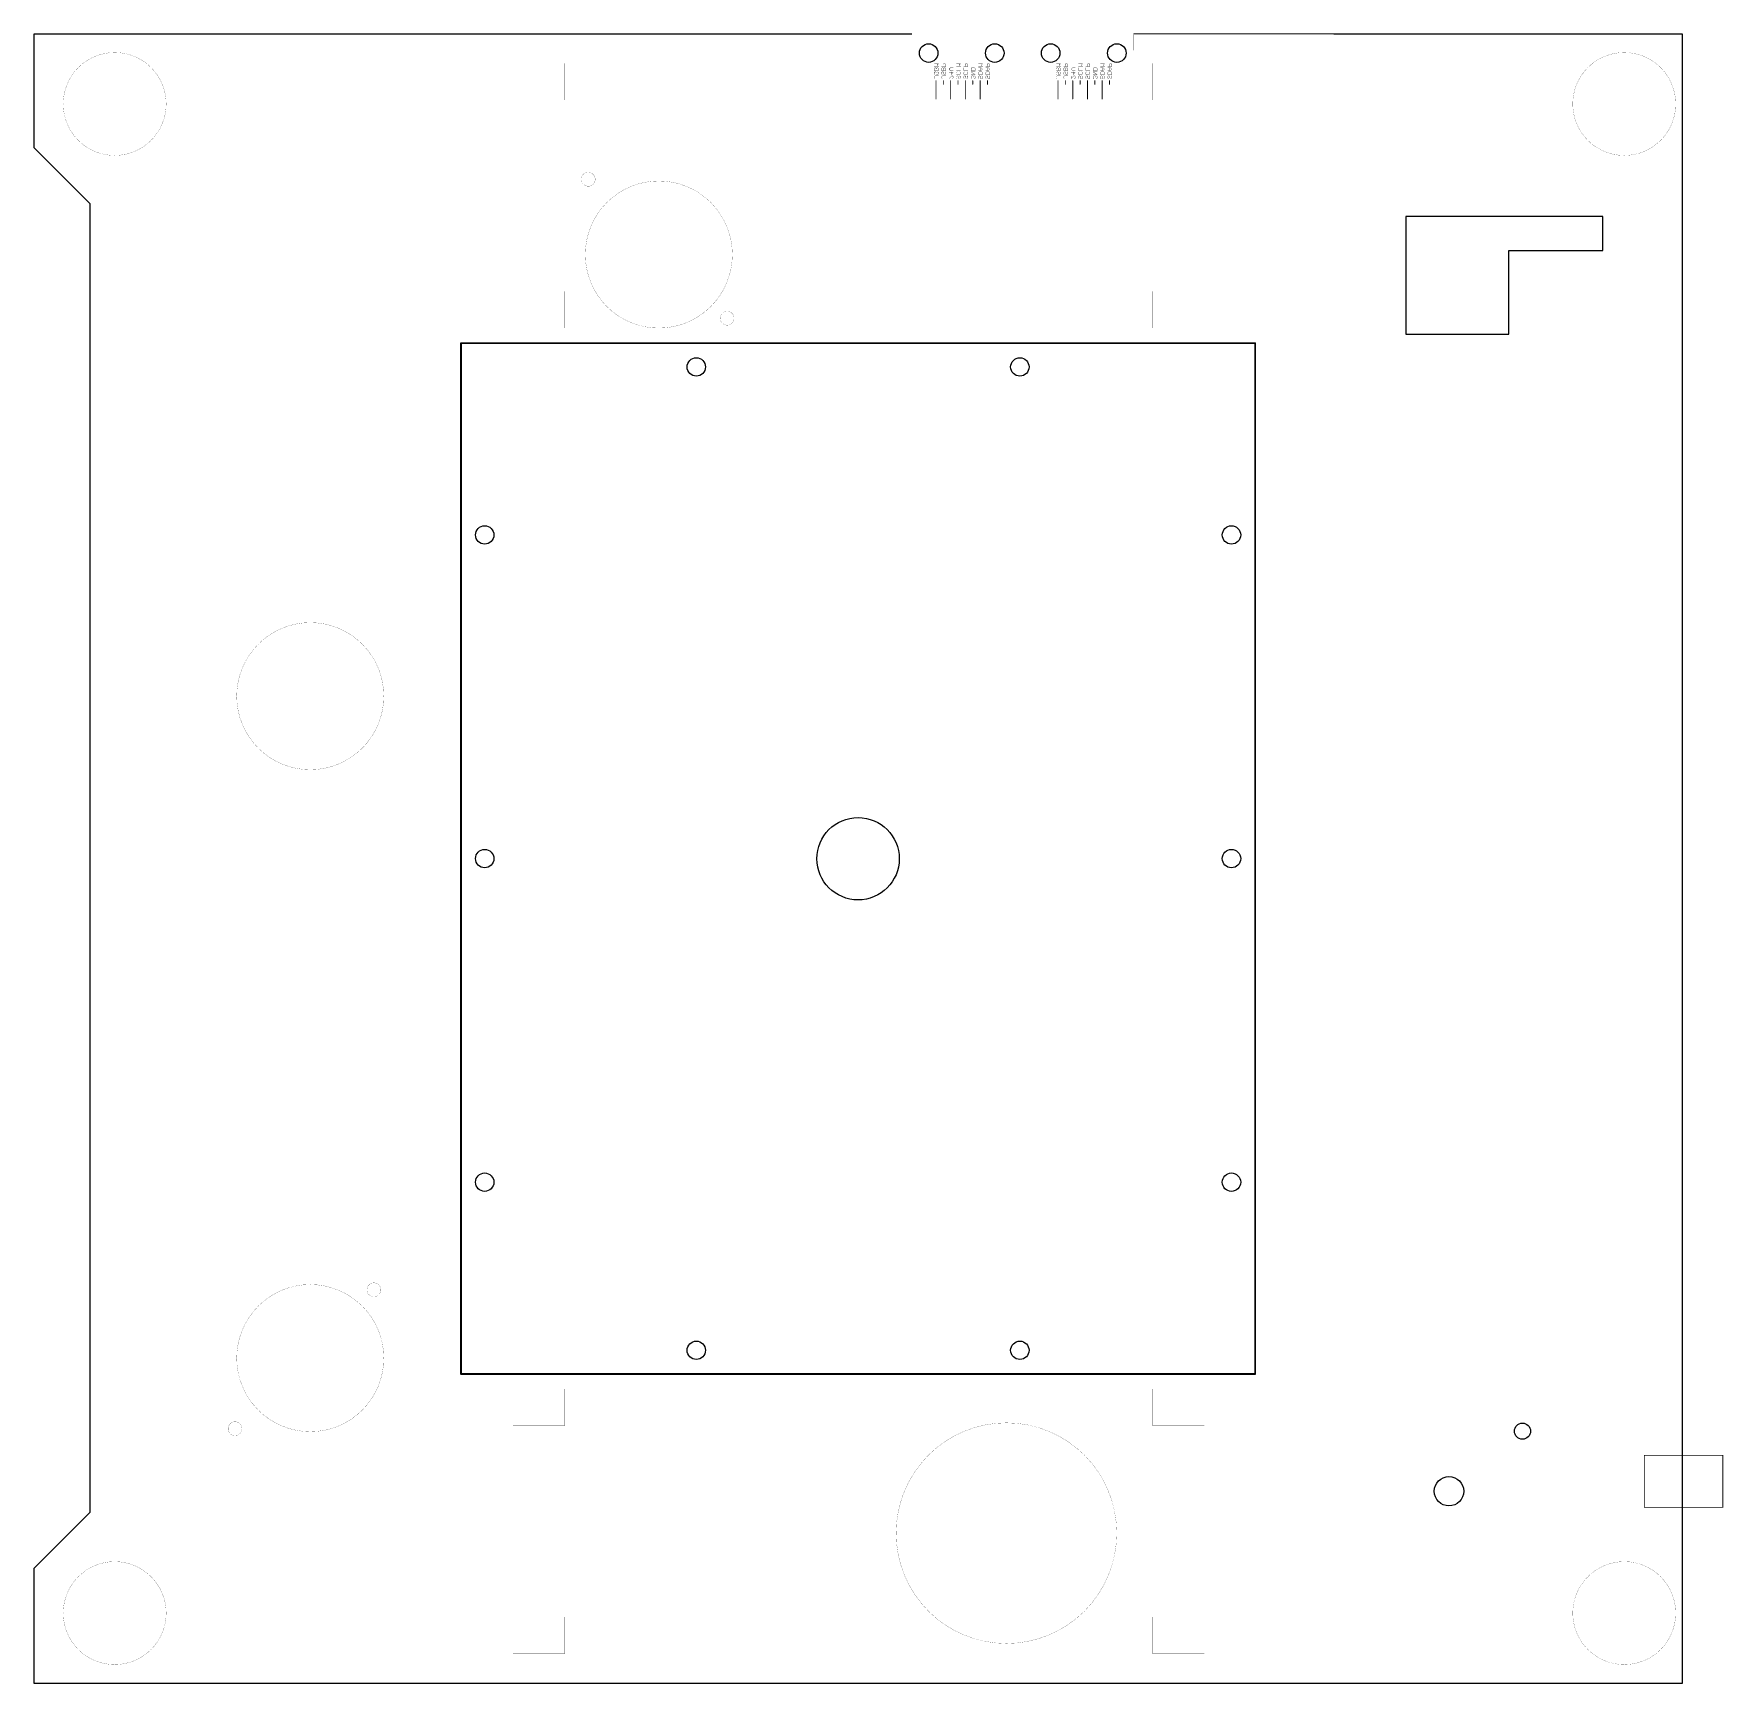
# Model space of a CAD drawing. Extents: x 0 to 11.5, y 0 to 11.2.
import ezdxf

# ---------------------------------------------------------------- set-up
doc = ezdxf.new("R2010")
doc.units = 0
doc.layers.add('20', color=53, linetype='CONTINUOUS')
doc.layers.add('22', color=253, linetype='CONTINUOUS')

msp = doc.modelspace()

# ---------------------------------------------------------------- linework, layer by layer
at = {"layer": '20'}
for p, q in [((5.969397, 11.21), (0, 11.21)), ((0, 11.21), (0, 10.44)), ((8.847519, 11.21), (7.479865, 11.212234)), ((11.21, 11.21), (8.84, 11.21)), ((11.21, 0), (11.21, 11.21)), ((0, 10.44), (0.38, 10.06)), ((0.38, 10.06), (0.38, 1.16)), ((9.33, 9.97), (9.33, 9.17)), ((10.67, 9.97), (9.33, 9.97)), ((10.67, 9.74), (10.67, 9.97)), ((10.03, 9.17), (10.03, 9.74)), ((10.03, 9.74), (10.67, 9.74)), ((9.33, 9.17), (10.03, 9.17)), ((0.38, 1.16), (0, 0.78)), ((0, 0.78), (0, 0)), ((0, 0), (11.21, 0))]:
    msp.add_line(p, q, dxfattribs=at)
at = {"layer": '20', "const_width": 0.000984}
for points in [[(5.969397, 11.21), (5.969397, 11.1)], [(7.479865, 11.212234), (7.479865, 11.1)], [(7.479865, 11.1), (5.969397, 11.1)], [(3.608784, 11.012234), (3.258784, 11.012234)], [(3.258784, 11.012234), (3.258784, 10.762234)], [(3.608784, 10.762234), (3.608784, 11.012234)], [(7.608784, 11.012234), (7.608784, 10.762234)], [(7.608784, 11.012234), (7.958784, 11.012234)], [(7.958784, 11.012234), (7.958784, 10.762234)], [(3.258784, 10.762234), (3.608784, 10.762234)], [(7.608784, 10.762234), (7.958784, 10.762234)], [(3.608784, 9.462234), (3.258784, 9.462234)], [(3.258784, 9.462234), (3.258784, 9.212234)], [(3.608784, 9.212234), (3.608784, 9.462234)], [(7.958784, 9.462234), (7.608784, 9.462234)], [(7.608784, 9.462234), (7.608784, 9.212234)], [(7.958784, 9.212234), (7.958784, 9.462234)], [(3.258784, 9.212234), (3.608784, 9.212234)], [(7.608784, 9.212234), (7.958784, 9.212234)], [(3.258784, 1.750026), (3.258784, 2.000026)], [(3.258784, 2.000026), (3.608784, 2.000026)], [(3.608784, 2.000026), (3.608784, 1.750026)], [(7.608784, 1.750026), (7.608784, 2.000026)], [(7.608784, 2.000026), (7.958784, 2.000026)], [(7.958784, 2.000026), (7.958784, 1.750026)], [(3.608784, 1.750026), (3.258784, 1.750026)], [(7.958784, 1.750026), (7.608784, 1.750026)], [(3.258784, 0.200026), (3.258784, 0.450026)], [(3.258784, 0.450026), (3.608784, 0.450026)], [(3.608784, 0.450026), (3.608784, 0.200026)], [(7.608784, 0.200026), (7.608784, 0.450026)], [(7.608784, 0.450026), (7.958784, 0.450026)], [(7.958784, 0.450026), (7.958784, 0.200026)], [(3.608784, 0.200026), (3.258784, 0.200026)], [(7.958784, 0.200026), (7.608784, 0.200026)]]:
    msp.add_lwpolyline(points, dxfattribs=at)
at = {"layer": '20'}
for points, const_width in [([(5.969643, 11.21, 1), (5.969151, 11.21)], 0.000492), ([(7.480111, 11.212234, 1), (7.479619, 11.212234)], 0.000492), ([(0.550131, 10.385719, 1), (0.550131, 11.085708, 1), (0.550131, 10.385719)], 0.000984), ([(5.969397, 11.100246, 1), (5.969397, 11.099754)], 0.000492), ([(5.969151, 11.1, 1), (5.969643, 11.1)], 0.000492), ([(7.479619, 11.1, 1), (7.480111, 11.1)], 0.000492), ([(7.479865, 11.099754, 1), (7.479865, 11.100246)], 0.000492), ([(10.81477, 10.385719, 1), (10.81477, 11.085708, 1), (10.81477, 10.385719)], 0.000984), ([(3.258784, 11.01248, 1), (3.258784, 11.011988)], 0.000492), ([(3.25903, 11.012234, 1), (3.258538, 11.012234)], 0.000492), ([(3.60903, 11.012234, 1), (3.608538, 11.012234)], 0.000492), ([(3.608784, 11.011988, 1), (3.608784, 11.01248)], 0.000492), ([(7.60903, 11.012234, 1), (7.608538, 11.012234)], 0.000492), ([(7.608784, 11.01248, 1), (7.608784, 11.011988)], 0.000492), ([(7.95903, 11.012234, 1), (7.958538, 11.012234)], 0.000492), ([(7.958784, 11.011988, 1), (7.958784, 11.01248)], 0.000492), ([(3.258784, 10.76248, 1), (3.258784, 10.761988)], 0.000492), ([(3.258538, 10.762234, 1), (3.25903, 10.762234)], 0.000492), ([(3.608538, 10.762234, 1), (3.60903, 10.762234)], 0.000492), ([(3.608784, 10.761988, 1), (3.608784, 10.76248)], 0.000492), ([(7.608784, 10.76248, 1), (7.608784, 10.761988)], 0.000492), ([(7.608538, 10.762234, 1), (7.60903, 10.762234)], 0.000492), ([(7.958538, 10.762234, 1), (7.95903, 10.762234)], 0.000492), ([(7.958784, 10.761988, 1), (7.958784, 10.76248)], 0.000492), ([(3.769981, 10.176569, 1), (3.769981, 10.271009, 1), (3.769981, 10.176569)], 0.000984), ([(4.250055, 9.212234, 1), (4.250055, 10.212234, 1), (4.250055, 9.212234)], 0.000984), ([(3.258784, 9.46248, 1), (3.258784, 9.461988)], 0.000492), ([(3.25903, 9.462234, 1), (3.258538, 9.462234)], 0.000492), ([(3.60903, 9.462234, 1), (3.608538, 9.462234)], 0.000492), ([(3.608784, 9.461988, 1), (3.608784, 9.46248)], 0.000492), ([(7.608784, 9.46248, 1), (7.608784, 9.461988)], 0.000492), ([(7.60903, 9.462234, 1), (7.608538, 9.462234)], 0.000492), ([(7.95903, 9.462234, 1), (7.958538, 9.462234)], 0.000492), ([(7.958784, 9.461988, 1), (7.958784, 9.46248)], 0.000492), ([(4.71448, 9.232159, 1), (4.71448, 9.3266, 1), (4.71448, 9.232159)], 0.000984), ([(3.258784, 9.21248, 1), (3.258784, 9.211988)], 0.000492), ([(3.258538, 9.212234, 1), (3.25903, 9.212234)], 0.000492), ([(3.608538, 9.212234, 1), (3.60903, 9.212234)], 0.000492), ([(3.608784, 9.211988, 1), (3.608784, 9.21248)], 0.000492), ([(7.608784, 9.21248, 1), (7.608784, 9.211988)], 0.000492), ([(7.608538, 9.212234, 1), (7.60903, 9.212234)], 0.000492), ([(7.958538, 9.212234, 1), (7.95903, 9.212234)], 0.000492), ([(7.958784, 9.211988, 1), (7.958784, 9.21248)], 0.000492), ([(1.88, 6.21, 1), (1.88, 7.21, 1), (1.88, 6.21)], 0.000984), ([(1.880055, 1.710026, 1), (1.880055, 2.710026, 1), (1.880055, 1.710026)], 0.000984), ([(2.31291, 2.62723, 1), (2.31291, 2.721671, 1), (2.31291, 2.62723)], 0.000984), ([(3.25903, 2.000026, 1), (3.258538, 2.000026)], 0.000492), ([(3.258784, 2.000272, 1), (3.258784, 1.99978)], 0.000492), ([(3.60903, 2.000026, 1), (3.608538, 2.000026)], 0.000492), ([(3.608784, 1.99978, 1), (3.608784, 2.000272)], 0.000492), ([(7.60903, 2.000026, 1), (7.608538, 2.000026)], 0.000492), ([(7.608784, 2.000272, 1), (7.608784, 1.99978)], 0.000492), ([(7.95903, 2.000026, 1), (7.958538, 2.000026)], 0.000492), ([(7.958784, 1.99978, 1), (7.958784, 2.000272)], 0.000492), ([(1.3685, 1.68273, 1), (1.3685, 1.777171, 1), (1.3685, 1.68273)], 0.000984), ([(3.258784, 1.750272, 1), (3.258784, 1.74978)], 0.000492), ([(3.258538, 1.750026, 1), (3.25903, 1.750026)], 0.000492), ([(3.608538, 1.750026, 1), (3.60903, 1.750026)], 0.000492), ([(3.608784, 1.74978, 1), (3.608784, 1.750272)], 0.000492), ([(6.613784, 0.270026, 1), (6.613784, 1.770026, 1), (6.613784, 0.270026)], 0.000984), ([(7.608784, 1.750272, 1), (7.608784, 1.74978)], 0.000492), ([(7.608538, 1.750026, 1), (7.60903, 1.750026)], 0.000492), ([(7.958538, 1.750026, 1), (7.95903, 1.750026)], 0.000492), ([(7.958784, 1.74978, 1), (7.958784, 1.750272)], 0.000492), ([(0.550131, 0.126552, 1), (0.550131, 0.826541, 1), (0.550131, 0.126552)], 0.000984), ([(10.81477, 0.126552, 1), (10.81477, 0.826541, 1), (10.81477, 0.126552)], 0.000984), ([(3.25903, 0.450026, 1), (3.258538, 0.450026)], 0.000492), ([(3.258784, 0.450272, 1), (3.258784, 0.44978)], 0.000492), ([(3.60903, 0.450026, 1), (3.608538, 0.450026)], 0.000492), ([(3.608784, 0.44978, 1), (3.608784, 0.450272)], 0.000492), ([(7.60903, 0.450026, 1), (7.608538, 0.450026)], 0.000492), ([(7.608784, 0.450272, 1), (7.608784, 0.44978)], 0.000492), ([(7.95903, 0.450026, 1), (7.958538, 0.450026)], 0.000492), ([(7.958784, 0.44978, 1), (7.958784, 0.450272)], 0.000492), ([(3.258784, 0.200272, 1), (3.258784, 0.19978)], 0.000492), ([(3.258538, 0.200026, 1), (3.25903, 0.200026)], 0.000492), ([(3.608538, 0.200026, 1), (3.60903, 0.200026)], 0.000492), ([(3.608784, 0.19978, 1), (3.608784, 0.200272)], 0.000492), ([(7.608784, 0.200272, 1), (7.608784, 0.19978)], 0.000492), ([(7.608538, 0.200026, 1), (7.60903, 0.200026)], 0.000492), ([(7.958538, 0.200026, 1), (7.95903, 0.200026)], 0.000492), ([(7.958784, 0.19978, 1), (7.958784, 0.200272)], 0.000492)]:
    msp.add_lwpolyline(points, format="xyb", dxfattribs=dict(at, const_width=const_width))
for centre, radius in [((6.0846, 11.0817), 0.062992), ((6.5346, 11.0817), 0.062992), ((6.9146, 11.0817), 0.062992), ((7.3646, 11.0817), 0.062992), ((4.505, 8.948), 0.0625), ((6.705, 8.948), 0.0625), ((3.066, 7.806), 0.0625), ((8.144, 7.806), 0.0625), ((5.605, 5.605), 0.28), ((3.066, 5.606), 0.0625), ((8.144, 5.606), 0.0625), ((3.066, 3.406), 0.0625), ((8.144, 3.406), 0.0625), ((4.505, 2.263), 0.0625), ((6.705, 2.263), 0.0625), ((10.1227, 1.7134), 0.055), ((9.623, 1.305), 0.1)]:
    msp.add_circle(centre, radius, dxfattribs=at)
at = {"layer": '22'}
for points, const_width in [([(6.122746, 10.977313, 1), (6.123453, 10.976605)], 0.001), ([(6.122746, 10.922066, 1), (6.123453, 10.921358)], 0.001), ([(6.1231, 11.009753, 1), (6.1231, 11.008753)], 0.001), ([(6.1231, 10.991071, 1), (6.1231, 10.990071)], 0.001), ([(6.1236, 10.976959, 1), (6.1226, 10.976959)], 0.001), ([(6.1231, 10.963447, 1), (6.1231, 10.962447)], 0.001), ([(6.1226, 10.962947, 1), (6.1236, 10.962947)], 0.001), ([(6.1236, 10.949336, 1), (6.1226, 10.949336)], 0.001), ([(6.122746, 10.949689, 1), (6.123453, 10.948982)], 0.001), ([(6.123453, 10.940348, 1), (6.122746, 10.939641)], 0.001), ([(6.1226, 10.939994, 1), (6.1236, 10.939994)], 0.001), ([(6.1236, 10.921712, 1), (6.1226, 10.921712)], 0.001), ([(6.123453, 10.912724, 1), (6.122746, 10.912017)], 0.001), ([(6.127771, 10.98213, 1), (6.127771, 10.98113)], 0.001), ([(6.127771, 10.954506, 1), (6.127771, 10.953506)], 0.001), ([(6.127771, 10.926883, 1), (6.127771, 10.925883)], 0.001), ([(6.128124, 10.981276, 1), (6.127417, 10.981983)], 0.001), ([(6.128124, 10.953653, 1), (6.127417, 10.95436)], 0.001), ([(6.127417, 10.93497, 1), (6.128124, 10.935677)], 0.001), ([(6.128124, 10.926029, 1), (6.127417, 10.926736)], 0.001), ([(6.132795, 10.981983, 1), (6.132088, 10.981276)], 0.001), ([(6.132795, 10.95436, 1), (6.132088, 10.953653)], 0.001), ([(6.132441, 10.98113, 1), (6.132441, 10.98213)], 0.001), ([(6.132441, 10.953506, 1), (6.132441, 10.954506)], 0.001), ([(6.136758, 10.977313, 1), (6.137465, 10.976605)], 0.001), ([(6.137612, 10.976959, 1), (6.136612, 10.976959)], 0.001), ([(6.136612, 10.962947, 1), (6.137612, 10.962947)], 0.001), ([(6.137612, 10.949336, 1), (6.136612, 10.949336)], 0.001), ([(6.137465, 10.940348, 1), (6.136758, 10.939641)], 0.001), ([(6.136612, 10.939994, 1), (6.137612, 10.939994)], 0.001), ([(6.136758, 10.976605, 1), (6.137465, 10.977313)], 0.001), ([(6.136758, 10.948982, 1), (6.137465, 10.949689)], 0.001), ([(6.141782, 10.98213, 1), (6.141782, 10.98113)], 0.001), ([(6.141782, 10.935824, 1), (6.141782, 10.934824)], 0.001), ([(6.142136, 11.000265, 1), (6.141429, 10.999558)], 0.001), ([(6.141429, 11.000265, 1), (6.142136, 10.999558)], 0.001), ([(6.142136, 10.981276, 1), (6.141429, 10.981983)], 0.001), ([(6.141429, 10.93497, 1), (6.142136, 10.935677)], 0.001), ([(6.146807, 10.981983, 1), (6.1461, 10.981276)], 0.001), ([(6.146807, 10.95436, 1), (6.1461, 10.953653)], 0.001), ([(6.1461, 10.935677, 1), (6.146807, 10.93497)], 0.001), ([(6.146453, 10.98113, 1), (6.146453, 10.98213)], 0.001), ([(6.146453, 10.934824, 1), (6.146453, 10.935824)], 0.001), ([(6.151624, 10.976959, 1), (6.150624, 10.976959)], 0.001), ([(6.150624, 10.962947, 1), (6.151624, 10.962947)], 0.001), ([(6.151624, 10.949336, 1), (6.150624, 10.949336)], 0.001), ([(6.150624, 10.939994, 1), (6.151624, 10.939994)], 0.001), ([(6.151477, 11.0089, 1), (6.15077, 11.009607)], 0.001), ([(6.15077, 10.990217, 1), (6.151477, 10.990924)], 0.001), ([(6.15077, 10.976605, 1), (6.151477, 10.977313)], 0.001), ([(6.15077, 10.948982, 1), (6.151477, 10.949689)], 0.001), ([(6.151477, 10.939641, 1), (6.15077, 10.940348)], 0.001), ([(6.151124, 11.008753, 1), (6.151124, 11.009753)], 0.001), ([(6.151124, 10.990071, 1), (6.151124, 10.991071)], 0.001), ([(6.151124, 10.962447, 1), (6.151124, 10.963447)], 0.001), ([(6.151124, 10.925883, 1), (6.151124, 10.926883)], 0.001), ([(6.172746, 10.977313, 1), (6.173453, 10.976605)], 0.001), ([(6.172746, 10.922066, 1), (6.173453, 10.921358)], 0.001), ([(6.1731, 10.991071, 1), (6.1731, 10.990071)], 0.001), ([(6.1736, 10.976959, 1), (6.1726, 10.976959)], 0.001), ([(6.1731, 10.963447, 1), (6.1731, 10.962447)], 0.001), ([(6.1726, 10.962947, 1), (6.1736, 10.962947)], 0.001), ([(6.1736, 10.949336, 1), (6.1726, 10.949336)], 0.001), ([(6.172746, 10.949689, 1), (6.173453, 10.948982)], 0.001), ([(6.173453, 10.940348, 1), (6.172746, 10.939641)], 0.001), ([(6.1726, 10.939994, 1), (6.1736, 10.939994)], 0.001), ([(6.1736, 10.921712, 1), (6.1726, 10.921712)], 0.001), ([(6.173453, 10.912724, 1), (6.172746, 10.912017)], 0.001), ([(6.177771, 10.98213, 1), (6.177771, 10.98113)], 0.001), ([(6.177771, 10.954506, 1), (6.177771, 10.953506)], 0.001), ([(6.177771, 10.926883, 1), (6.177771, 10.925883)], 0.001), ([(6.178124, 10.981276, 1), (6.177417, 10.981983)], 0.001), ([(6.178124, 10.953653, 1), (6.177417, 10.95436)], 0.001), ([(6.177417, 10.93497, 1), (6.178124, 10.935677)], 0.001), ([(6.178124, 10.926029, 1), (6.177417, 10.926736)], 0.001), ([(6.182941, 11.004583, 1), (6.181941, 11.004583)], 0.001), ([(6.181941, 10.990571, 1), (6.182941, 10.990571)], 0.001), ([(6.182088, 11.004936, 1), (6.182795, 11.004229)], 0.001), ([(6.182795, 10.981983, 1), (6.182088, 10.981276)], 0.001), ([(6.182795, 10.95436, 1), (6.182088, 10.953653)], 0.001), ([(6.182441, 10.98113, 1), (6.182441, 10.98213)], 0.001), ([(6.182441, 10.953506, 1), (6.182441, 10.954506)], 0.001), ([(6.186758, 10.977313, 1), (6.187465, 10.976605)], 0.001), ([(6.187112, 11.009753, 1), (6.187112, 11.008753)], 0.001), ([(6.187612, 10.976959, 1), (6.186612, 10.976959)], 0.001), ([(6.186612, 10.962947, 1), (6.187612, 10.962947)], 0.001), ([(6.187612, 10.949336, 1), (6.186612, 10.949336)], 0.001), ([(6.187465, 10.940348, 1), (6.186758, 10.939641)], 0.001), ([(6.186612, 10.939994, 1), (6.187612, 10.939994)], 0.001), ([(6.187465, 11.0089, 1), (6.186758, 11.009607)], 0.001), ([(6.186758, 10.976605, 1), (6.187465, 10.977313)], 0.001), ([(6.186758, 10.948982, 1), (6.187465, 10.949689)], 0.001), ([(6.191782, 10.98213, 1), (6.191782, 10.98113)], 0.001), ([(6.191782, 10.935824, 1), (6.191782, 10.934824)], 0.001), ([(6.192136, 10.981276, 1), (6.191429, 10.981983)], 0.001), ([(6.191429, 10.93497, 1), (6.192136, 10.935677)], 0.001), ([(6.196807, 11.009607, 1), (6.1961, 11.0089)], 0.001), ([(6.196807, 10.981983, 1), (6.1961, 10.981276)], 0.001), ([(6.196807, 10.95436, 1), (6.1961, 10.953653)], 0.001), ([(6.1961, 10.935677, 1), (6.196807, 10.93497)], 0.001), ([(6.196453, 11.008753, 1), (6.196453, 11.009753)], 0.001), ([(6.196453, 10.98113, 1), (6.196453, 10.98213)], 0.001), ([(6.196453, 10.934824, 1), (6.196453, 10.935824)], 0.001), ([(6.201624, 11.004583, 1), (6.200624, 11.004583)], 0.001), ([(6.200624, 10.990571, 1), (6.201624, 10.990571)], 0.001), ([(6.201624, 10.976959, 1), (6.200624, 10.976959)], 0.001), ([(6.200624, 10.962947, 1), (6.201624, 10.962947)], 0.001), ([(6.201624, 10.949336, 1), (6.200624, 10.949336)], 0.001), ([(6.200624, 10.939994, 1), (6.201624, 10.939994)], 0.001), ([(6.20077, 11.004229, 1), (6.201477, 11.004936)], 0.001), ([(6.20077, 10.976605, 1), (6.201477, 10.977313)], 0.001), ([(6.20077, 10.948982, 1), (6.201477, 10.949689)], 0.001), ([(6.201477, 10.939641, 1), (6.20077, 10.940348)], 0.001), ([(6.201124, 10.990071, 1), (6.201124, 10.991071)], 0.001), ([(6.201124, 10.962447, 1), (6.201124, 10.963447)], 0.001), ([(6.201124, 10.925883, 1), (6.201124, 10.926883)], 0.001), ([(6.223453, 10.972642, 1), (6.222746, 10.971935)], 0.001), ([(6.222746, 10.972642, 1), (6.223453, 10.971935)], 0.001), ([(6.2231, 10.949836, 1), (6.2231, 10.948836)], 0.001), ([(6.2236, 10.926383, 1), (6.2226, 10.926383)], 0.001), ([(6.232441, 10.98213, 1), (6.232441, 10.98113)], 0.001), ([(6.232441, 10.963447, 1), (6.232441, 10.962447)], 0.001), ([(6.232795, 10.981276, 1), (6.232088, 10.981983)], 0.001), ([(6.232088, 10.962594, 1), (6.232795, 10.963301)], 0.001), ([(6.237612, 10.954006, 1), (6.236612, 10.954006)], 0.001), ([(6.236758, 10.935677, 1), (6.237465, 10.93497)], 0.001), ([(6.236612, 10.935324, 1), (6.237612, 10.935324)], 0.001), ([(6.241782, 10.926883, 1), (6.241782, 10.925883)], 0.001), ([(6.242136, 10.926029, 1), (6.241429, 10.926736)], 0.001), ([(6.246807, 10.926736, 1), (6.2461, 10.926029)], 0.001), ([(6.246453, 10.925883, 1), (6.246453, 10.926883)], 0.001), ([(6.251624, 10.921712, 1), (6.250624, 10.921712)], 0.001), ([(6.251477, 10.948982, 1), (6.25077, 10.949689)], 0.001), ([(6.25077, 10.921358, 1), (6.251477, 10.922066)], 0.001), ([(6.251477, 10.912017, 1), (6.25077, 10.912724)], 0.001), ([(6.251124, 10.98113, 1), (6.251124, 10.98213)], 0.001), ([(6.251124, 10.962447, 1), (6.251124, 10.963447)], 0.001), ([(6.251124, 10.948836, 1), (6.251124, 10.949836)], 0.001), ([(6.272746, 10.922066, 1), (6.273453, 10.921358)], 0.001), ([(6.2731, 11.009753, 1), (6.2731, 11.008753)], 0.001), ([(6.2731, 10.991071, 1), (6.2731, 10.990071)], 0.001), ([(6.2736, 10.98163, 1), (6.2726, 10.98163)], 0.001), ([(6.2731, 10.963447, 1), (6.2731, 10.962447)], 0.001), ([(6.2726, 10.962947, 1), (6.2736, 10.962947)], 0.001), ([(6.2736, 10.949336, 1), (6.2726, 10.949336)], 0.001), ([(6.272746, 10.949689, 1), (6.273453, 10.948982)], 0.001), ([(6.273453, 10.940348, 1), (6.272746, 10.939641)], 0.001), ([(6.2726, 10.939994, 1), (6.2736, 10.939994)], 0.001), ([(6.2736, 10.921712, 1), (6.2726, 10.921712)], 0.001), ([(6.273453, 10.912724, 1), (6.272746, 10.912017)], 0.001), ([(6.277771, 10.935824, 1), (6.277771, 10.934824)], 0.001), ([(6.277771, 10.926883, 1), (6.277771, 10.925883)], 0.001), ([(6.278124, 10.953653, 1), (6.277417, 10.95436)], 0.001), ([(6.277417, 10.93497, 1), (6.278124, 10.935677)], 0.001), ([(6.278124, 10.926029, 1), (6.277417, 10.926736)], 0.001), ([(6.282795, 10.926736, 1), (6.282088, 10.926029)], 0.001), ([(6.282441, 10.925883, 1), (6.282441, 10.926883)], 0.001), ([(6.287612, 10.921712, 1), (6.286612, 10.921712)], 0.001), ([(6.287465, 10.912724, 1), (6.286758, 10.912017)], 0.001), ([(6.286758, 10.921358, 1), (6.287465, 10.922066)], 0.001), ([(6.292136, 11.000265, 1), (6.291429, 10.999558)], 0.001), ([(6.291429, 11.000265, 1), (6.292136, 10.999558)], 0.001), ([(6.296807, 10.95436, 1), (6.2961, 10.953653)], 0.001), ([(6.2961, 10.935677, 1), (6.296807, 10.93497)], 0.001), ([(6.296807, 10.926736, 1), (6.2961, 10.926029)], 0.001), ([(6.296453, 10.934824, 1), (6.296453, 10.935824)], 0.001), ([(6.301624, 10.949336, 1), (6.300624, 10.949336)], 0.001), ([(6.300624, 10.939994, 1), (6.301624, 10.939994)], 0.001), ([(6.301624, 10.921712, 1), (6.300624, 10.921712)], 0.001), ([(6.301477, 11.0089, 1), (6.30077, 11.009607)], 0.001), ([(6.30077, 10.990217, 1), (6.301477, 10.990924)], 0.001), ([(6.30077, 10.948982, 1), (6.301477, 10.949689)], 0.001), ([(6.301477, 10.939641, 1), (6.30077, 10.940348)], 0.001), ([(6.30077, 10.921358, 1), (6.301477, 10.922066)], 0.001), ([(6.301477, 10.912017, 1), (6.30077, 10.912724)], 0.001), ([(6.301124, 11.008753, 1), (6.301124, 11.009753)], 0.001), ([(6.301124, 10.990071, 1), (6.301124, 10.991071)], 0.001), ([(6.301124, 10.962447, 1), (6.301124, 10.963447)], 0.001), ([(6.322746, 10.922066, 1), (6.323453, 10.921358)], 0.001), ([(6.3231, 10.991071, 1), (6.3231, 10.990071)], 0.001), ([(6.3236, 10.98163, 1), (6.3226, 10.98163)], 0.001), ([(6.3231, 10.963447, 1), (6.3231, 10.962447)], 0.001), ([(6.3226, 10.962947, 1), (6.3236, 10.962947)], 0.001), ([(6.3236, 10.949336, 1), (6.3226, 10.949336)], 0.001), ([(6.322746, 10.949689, 1), (6.323453, 10.948982)], 0.001), ([(6.323453, 10.940348, 1), (6.322746, 10.939641)], 0.001), ([(6.3226, 10.939994, 1), (6.3236, 10.939994)], 0.001), ([(6.3236, 10.921712, 1), (6.3226, 10.921712)], 0.001), ([(6.323453, 10.912724, 1), (6.322746, 10.912017)], 0.001), ([(6.327771, 10.935824, 1), (6.327771, 10.934824)], 0.001), ([(6.327771, 10.926883, 1), (6.327771, 10.925883)], 0.001), ([(6.328124, 10.953653, 1), (6.327417, 10.95436)], 0.001), ([(6.327417, 10.93497, 1), (6.328124, 10.935677)], 0.001), ([(6.328124, 10.926029, 1), (6.327417, 10.926736)], 0.001), ([(6.332941, 11.004583, 1), (6.331941, 11.004583)], 0.001), ([(6.331941, 10.990571, 1), (6.332941, 10.990571)], 0.001), ([(6.332088, 11.004936, 1), (6.332795, 11.004229)], 0.001), ([(6.332795, 10.926736, 1), (6.332088, 10.926029)], 0.001), ([(6.332441, 10.925883, 1), (6.332441, 10.926883)], 0.001), ([(6.337112, 11.009753, 1), (6.337112, 11.008753)], 0.001), ([(6.337612, 10.921712, 1), (6.336612, 10.921712)], 0.001), ([(6.337465, 10.912724, 1), (6.336758, 10.912017)], 0.001), ([(6.337465, 11.0089, 1), (6.336758, 11.009607)], 0.001), ([(6.336758, 10.921358, 1), (6.337465, 10.922066)], 0.001), ([(6.346807, 11.009607, 1), (6.3461, 11.0089)], 0.001), ([(6.346807, 10.95436, 1), (6.3461, 10.953653)], 0.001), ([(6.3461, 10.935677, 1), (6.346807, 10.93497)], 0.001), ([(6.346807, 10.926736, 1), (6.3461, 10.926029)], 0.001), ([(6.346453, 11.008753, 1), (6.346453, 11.009753)], 0.001), ([(6.346453, 10.934824, 1), (6.346453, 10.935824)], 0.001), ([(6.351624, 11.004583, 1), (6.350624, 11.004583)], 0.001), ([(6.350624, 10.990571, 1), (6.351624, 10.990571)], 0.001), ([(6.351624, 10.949336, 1), (6.350624, 10.949336)], 0.001), ([(6.350624, 10.939994, 1), (6.351624, 10.939994)], 0.001), ([(6.351624, 10.921712, 1), (6.350624, 10.921712)], 0.001), ([(6.35077, 11.004229, 1), (6.351477, 11.004936)], 0.001), ([(6.35077, 10.948982, 1), (6.351477, 10.949689)], 0.001), ([(6.351477, 10.939641, 1), (6.35077, 10.940348)], 0.001), ([(6.35077, 10.921358, 1), (6.351477, 10.922066)], 0.001), ([(6.351477, 10.912017, 1), (6.35077, 10.912724)], 0.001), ([(6.351124, 10.990071, 1), (6.351124, 10.991071)], 0.001), ([(6.351124, 10.962447, 1), (6.351124, 10.963447)], 0.001), ([(6.372746, 10.977313, 1), (6.373453, 10.976605)], 0.001), ([(6.372746, 10.922066, 1), (6.373453, 10.921358)], 0.001), ([(6.3736, 10.976959, 1), (6.3726, 10.976959)], 0.001), ([(6.3731, 10.963447, 1), (6.3731, 10.962447)], 0.001), ([(6.3726, 10.962947, 1), (6.3736, 10.962947)], 0.001), ([(6.373377, 10.954422, 1), (6.372823, 10.95359)], 0.001), ([(6.3731, 10.954506, 1), (6.3731, 10.953506)], 0.001), ([(6.3731, 10.935824, 1), (6.3731, 10.934824)], 0.001), ([(6.3736, 10.921712, 1), (6.3726, 10.921712)], 0.001), ([(6.373453, 10.912724, 1), (6.372746, 10.912017)], 0.001), ([(6.377771, 10.98213, 1), (6.377771, 10.98113)], 0.001), ([(6.377771, 10.926883, 1), (6.377771, 10.925883)], 0.001), ([(6.378124, 10.981276, 1), (6.377417, 10.981983)], 0.001), ([(6.378124, 10.926029, 1), (6.377417, 10.926736)], 0.001), ([(6.387612, 10.926383, 1), (6.386612, 10.926383)], 0.001), ([(6.386612, 10.917041, 1), (6.387612, 10.917041)], 0.001), ([(6.387112, 10.925883, 1), (6.387112, 10.926883)], 0.001), ([(6.396807, 10.981983, 1), (6.3961, 10.981276)], 0.001), ([(6.396807, 10.926736, 1), (6.3961, 10.926029)], 0.001), ([(6.396453, 10.98113, 1), (6.396453, 10.98213)], 0.001), ([(6.401624, 10.976959, 1), (6.400624, 10.976959)], 0.001), ([(6.400624, 10.962947, 1), (6.401624, 10.962947)], 0.001), ([(6.401624, 10.921712, 1), (6.400624, 10.921712)], 0.001), ([(6.40077, 10.976605, 1), (6.401477, 10.977313)], 0.001), ([(6.40077, 10.921358, 1), (6.401477, 10.922066)], 0.001), ([(6.401477, 10.912017, 1), (6.40077, 10.912724)], 0.001), ([(6.400846, 10.934908, 1), (6.401401, 10.93574)], 0.001), ([(6.401124, 10.962447, 1), (6.401124, 10.963447)], 0.001), ([(6.401124, 10.953506, 1), (6.401124, 10.954506)], 0.001), ([(6.401124, 10.934824, 1), (6.401124, 10.935824)], 0.001), ([(6.422746, 10.922066, 1), (6.423453, 10.921358)], 0.001), ([(6.4231, 11.009753, 1), (6.4231, 11.008753)], 0.001), ([(6.4231, 10.991071, 1), (6.4231, 10.990071)], 0.001), ([(6.4231, 10.98213, 1), (6.4231, 10.98113)], 0.001), ([(6.4231, 10.963447, 1), (6.4231, 10.962447)], 0.001), ([(6.4236, 10.949336, 1), (6.4226, 10.949336)], 0.001), ([(6.422746, 10.949689, 1), (6.423453, 10.948982)], 0.001), ([(6.4231, 10.935824, 1), (6.4231, 10.934824)], 0.001), ([(6.4226, 10.935324, 1), (6.4236, 10.935324)], 0.001), ([(6.4236, 10.921712, 1), (6.4226, 10.921712)], 0.001), ([(6.423453, 10.912724, 1), (6.422746, 10.912017)], 0.001), ([(6.427771, 10.954506, 1), (6.427771, 10.953506)], 0.001), ([(6.427771, 10.926883, 1), (6.427771, 10.925883)], 0.001), ([(6.428124, 10.953653, 1), (6.427417, 10.95436)], 0.001), ([(6.428124, 10.926029, 1), (6.427417, 10.926736)], 0.001), ([(6.432795, 10.926736, 1), (6.432088, 10.926029)], 0.001), ([(6.432441, 10.925883, 1), (6.432441, 10.926883)], 0.001), ([(6.437612, 10.98163, 1), (6.436612, 10.98163)], 0.001), ([(6.436612, 10.962947, 1), (6.437612, 10.962947)], 0.001), ([(6.437612, 10.921712, 1), (6.436612, 10.921712)], 0.001), ([(6.437465, 10.912724, 1), (6.436758, 10.912017)], 0.001), ([(6.436758, 10.921358, 1), (6.437465, 10.922066)], 0.001), ([(6.442136, 11.000265, 1), (6.441429, 10.999558)], 0.001), ([(6.441429, 11.000265, 1), (6.442136, 10.999558)], 0.001), ([(6.442136, 10.981983, 1), (6.441429, 10.981276)], 0.001), ([(6.441429, 10.963301, 1), (6.442136, 10.962594)], 0.001), ([(6.441782, 10.98113, 1), (6.441782, 10.98213)], 0.001), ([(6.441782, 10.962447, 1), (6.441782, 10.963447)], 0.001), ([(6.446807, 10.95436, 1), (6.4461, 10.953653)], 0.001), ([(6.446807, 10.926736, 1), (6.4461, 10.926029)], 0.001), ([(6.446453, 10.953506, 1), (6.446453, 10.954506)], 0.001), ([(6.451624, 10.949336, 1), (6.450624, 10.949336)], 0.001), ([(6.450624, 10.935324, 1), (6.451624, 10.935324)], 0.001), ([(6.451624, 10.921712, 1), (6.450624, 10.921712)], 0.001), ([(6.451477, 11.0089, 1), (6.45077, 11.009607)], 0.001), ([(6.45077, 10.990217, 1), (6.451477, 10.990924)], 0.001), ([(6.451477, 10.971935, 1), (6.45077, 10.972642)], 0.001), ([(6.45077, 10.971935, 1), (6.451477, 10.972642)], 0.001), ([(6.45077, 10.948982, 1), (6.451477, 10.949689)], 0.001), ([(6.45077, 10.921358, 1), (6.451477, 10.922066)], 0.001), ([(6.451477, 10.912017, 1), (6.45077, 10.912724)], 0.001), ([(6.451124, 11.008753, 1), (6.451124, 11.009753)], 0.001), ([(6.451124, 10.990071, 1), (6.451124, 10.991071)], 0.001), ([(6.451124, 10.934824, 1), (6.451124, 10.935824)], 0.001), ([(6.472746, 10.922066, 1), (6.473453, 10.921358)], 0.001), ([(6.4731, 10.991071, 1), (6.4731, 10.990071)], 0.001), ([(6.4731, 10.98213, 1), (6.4731, 10.98113)], 0.001), ([(6.4731, 10.963447, 1), (6.4731, 10.962447)], 0.001), ([(6.4736, 10.949336, 1), (6.4726, 10.949336)], 0.001), ([(6.472746, 10.949689, 1), (6.473453, 10.948982)], 0.001), ([(6.4731, 10.935824, 1), (6.4731, 10.934824)], 0.001), ([(6.4726, 10.935324, 1), (6.4736, 10.935324)], 0.001), ([(6.4736, 10.921712, 1), (6.4726, 10.921712)], 0.001), ([(6.473453, 10.912724, 1), (6.472746, 10.912017)], 0.001), ([(6.477771, 10.954506, 1), (6.477771, 10.953506)], 0.001), ([(6.477771, 10.926883, 1), (6.477771, 10.925883)], 0.001), ([(6.478124, 10.953653, 1), (6.477417, 10.95436)], 0.001), ([(6.478124, 10.926029, 1), (6.477417, 10.926736)], 0.001), ([(6.482941, 11.004583, 1), (6.481941, 11.004583)], 0.001), ([(6.481941, 10.990571, 1), (6.482941, 10.990571)], 0.001), ([(6.482088, 11.004936, 1), (6.482795, 11.004229)], 0.001), ([(6.482795, 10.926736, 1), (6.482088, 10.926029)], 0.001), ([(6.482441, 10.925883, 1), (6.482441, 10.926883)], 0.001), ([(6.487112, 11.009753, 1), (6.487112, 11.008753)], 0.001), ([(6.487612, 10.98163, 1), (6.486612, 10.98163)], 0.001), ([(6.486612, 10.962947, 1), (6.487612, 10.962947)], 0.001), ([(6.487612, 10.921712, 1), (6.486612, 10.921712)], 0.001), ([(6.487465, 10.912724, 1), (6.486758, 10.912017)], 0.001), ([(6.487465, 11.0089, 1), (6.486758, 11.009607)], 0.001), ([(6.486758, 10.921358, 1), (6.487465, 10.922066)], 0.001), ([(6.492136, 10.981983, 1), (6.491429, 10.981276)], 0.001), ([(6.491429, 10.963301, 1), (6.492136, 10.962594)], 0.001), ([(6.491782, 10.98113, 1), (6.491782, 10.98213)], 0.001), ([(6.491782, 10.962447, 1), (6.491782, 10.963447)], 0.001), ([(6.496807, 11.009607, 1), (6.4961, 11.0089)], 0.001), ([(6.496807, 10.95436, 1), (6.4961, 10.953653)], 0.001), ([(6.496807, 10.926736, 1), (6.4961, 10.926029)], 0.001), ([(6.496453, 11.008753, 1), (6.496453, 11.009753)], 0.001), ([(6.496453, 10.953506, 1), (6.496453, 10.954506)], 0.001), ([(6.501624, 11.004583, 1), (6.500624, 11.004583)], 0.001), ([(6.500624, 10.990571, 1), (6.501624, 10.990571)], 0.001), ([(6.501624, 10.949336, 1), (6.500624, 10.949336)], 0.001), ([(6.500624, 10.935324, 1), (6.501624, 10.935324)], 0.001), ([(6.501624, 10.921712, 1), (6.500624, 10.921712)], 0.001), ([(6.50077, 11.004229, 1), (6.501477, 11.004936)], 0.001), ([(6.501477, 10.971935, 1), (6.50077, 10.972642)], 0.001), ([(6.50077, 10.971935, 1), (6.501477, 10.972642)], 0.001), ([(6.50077, 10.948982, 1), (6.501477, 10.949689)], 0.001), ([(6.50077, 10.921358, 1), (6.501477, 10.922066)], 0.001), ([(6.501477, 10.912017, 1), (6.50077, 10.912724)], 0.001), ([(6.501124, 10.990071, 1), (6.501124, 10.991071)], 0.001), ([(6.501124, 10.934824, 1), (6.501124, 10.935824)], 0.001), ([(6.952746, 10.977313, 1), (6.953453, 10.976605)], 0.001), ([(6.952746, 10.922066, 1), (6.953453, 10.921358)], 0.001), ([(6.9531, 11.009753, 1), (6.9531, 11.008753)], 0.001), ([(6.9531, 10.991071, 1), (6.9531, 10.990071)], 0.001), ([(6.9536, 10.976959, 1), (6.9526, 10.976959)], 0.001), ([(6.9531, 10.963447, 1), (6.9531, 10.962447)], 0.001), ([(6.9526, 10.962947, 1), (6.9536, 10.962947)], 0.001), ([(6.9536, 10.949336, 1), (6.9526, 10.949336)], 0.001), ([(6.952746, 10.949689, 1), (6.953453, 10.948982)], 0.001), ([(6.953453, 10.940348, 1), (6.952746, 10.939641)], 0.001), ([(6.9526, 10.939994, 1), (6.9536, 10.939994)], 0.001), ([(6.9536, 10.921712, 1), (6.9526, 10.921712)], 0.001), ([(6.953453, 10.912724, 1), (6.952746, 10.912017)], 0.001), ([(6.957771, 10.98213, 1), (6.957771, 10.98113)], 0.001), ([(6.957771, 10.954506, 1), (6.957771, 10.953506)], 0.001), ([(6.957771, 10.926883, 1), (6.957771, 10.925883)], 0.001), ([(6.958124, 10.981276, 1), (6.957417, 10.981983)], 0.001), ([(6.958124, 10.953653, 1), (6.957417, 10.95436)], 0.001), ([(6.957417, 10.93497, 1), (6.958124, 10.935677)], 0.001), ([(6.958124, 10.926029, 1), (6.957417, 10.926736)], 0.001), ([(6.962795, 10.981983, 1), (6.962088, 10.981276)], 0.001), ([(6.962795, 10.95436, 1), (6.962088, 10.953653)], 0.001), ([(6.962441, 10.98113, 1), (6.962441, 10.98213)], 0.001), ([(6.962441, 10.953506, 1), (6.962441, 10.954506)], 0.001), ([(6.966758, 10.977313, 1), (6.967465, 10.976605)], 0.001), ([(6.967612, 10.976959, 1), (6.966612, 10.976959)], 0.001), ([(6.966612, 10.962947, 1), (6.967612, 10.962947)], 0.001), ([(6.967612, 10.949336, 1), (6.966612, 10.949336)], 0.001), ([(6.967465, 10.940348, 1), (6.966758, 10.939641)], 0.001), ([(6.966612, 10.939994, 1), (6.967612, 10.939994)], 0.001), ([(6.966758, 10.976605, 1), (6.967465, 10.977313)], 0.001), ([(6.966758, 10.948982, 1), (6.967465, 10.949689)], 0.001), ([(6.971782, 10.98213, 1), (6.971782, 10.98113)], 0.001), ([(6.971782, 10.935824, 1), (6.971782, 10.934824)], 0.001), ([(6.972136, 11.000265, 1), (6.971429, 10.999558)], 0.001), ([(6.971429, 11.000265, 1), (6.972136, 10.999558)], 0.001), ([(6.972136, 10.981276, 1), (6.971429, 10.981983)], 0.001), ([(6.971429, 10.93497, 1), (6.972136, 10.935677)], 0.001), ([(6.976807, 10.981983, 1), (6.9761, 10.981276)], 0.001), ([(6.976807, 10.95436, 1), (6.9761, 10.953653)], 0.001), ([(6.9761, 10.935677, 1), (6.976807, 10.93497)], 0.001), ([(6.976453, 10.98113, 1), (6.976453, 10.98213)], 0.001), ([(6.976453, 10.934824, 1), (6.976453, 10.935824)], 0.001), ([(6.981624, 10.976959, 1), (6.980624, 10.976959)], 0.001), ([(6.980624, 10.962947, 1), (6.981624, 10.962947)], 0.001), ([(6.981624, 10.949336, 1), (6.980624, 10.949336)], 0.001), ([(6.980624, 10.939994, 1), (6.981624, 10.939994)], 0.001), ([(6.981477, 11.0089, 1), (6.98077, 11.009607)], 0.001), ([(6.98077, 10.990217, 1), (6.981477, 10.990924)], 0.001), ([(6.98077, 10.976605, 1), (6.981477, 10.977313)], 0.001), ([(6.98077, 10.948982, 1), (6.981477, 10.949689)], 0.001), ([(6.981477, 10.939641, 1), (6.98077, 10.940348)], 0.001), ([(6.981124, 11.008753, 1), (6.981124, 11.009753)], 0.001), ([(6.981124, 10.990071, 1), (6.981124, 10.991071)], 0.001), ([(6.981124, 10.962447, 1), (6.981124, 10.963447)], 0.001), ([(6.981124, 10.925883, 1), (6.981124, 10.926883)], 0.001), ([(7.002746, 10.977313, 1), (7.003453, 10.976605)], 0.001), ([(7.002746, 10.922066, 1), (7.003453, 10.921358)], 0.001), ([(7.0031, 10.991071, 1), (7.0031, 10.990071)], 0.001), ([(7.0036, 10.976959, 1), (7.0026, 10.976959)], 0.001), ([(7.0031, 10.963447, 1), (7.0031, 10.962447)], 0.001), ([(7.0026, 10.962947, 1), (7.0036, 10.962947)], 0.001), ([(7.0036, 10.949336, 1), (7.0026, 10.949336)], 0.001), ([(7.002746, 10.949689, 1), (7.003453, 10.948982)], 0.001), ([(7.003453, 10.940348, 1), (7.002746, 10.939641)], 0.001), ([(7.0026, 10.939994, 1), (7.0036, 10.939994)], 0.001), ([(7.0036, 10.921712, 1), (7.0026, 10.921712)], 0.001), ([(7.003453, 10.912724, 1), (7.002746, 10.912017)], 0.001), ([(7.007771, 10.98213, 1), (7.007771, 10.98113)], 0.001), ([(7.007771, 10.954506, 1), (7.007771, 10.953506)], 0.001), ([(7.007771, 10.926883, 1), (7.007771, 10.925883)], 0.001), ([(7.008124, 10.981276, 1), (7.007417, 10.981983)], 0.001), ([(7.008124, 10.953653, 1), (7.007417, 10.95436)], 0.001), ([(7.007417, 10.93497, 1), (7.008124, 10.935677)], 0.001), ([(7.008124, 10.926029, 1), (7.007417, 10.926736)], 0.001), ([(7.012941, 11.004583, 1), (7.011941, 11.004583)], 0.001), ([(7.011941, 10.990571, 1), (7.012941, 10.990571)], 0.001), ([(7.012088, 11.004936, 1), (7.012795, 11.004229)], 0.001), ([(7.012795, 10.981983, 1), (7.012088, 10.981276)], 0.001), ([(7.012795, 10.95436, 1), (7.012088, 10.953653)], 0.001), ([(7.012441, 10.98113, 1), (7.012441, 10.98213)], 0.001), ([(7.012441, 10.953506, 1), (7.012441, 10.954506)], 0.001), ([(7.016758, 10.977313, 1), (7.017465, 10.976605)], 0.001), ([(7.017112, 11.009753, 1), (7.017112, 11.008753)], 0.001), ([(7.017612, 10.976959, 1), (7.016612, 10.976959)], 0.001), ([(7.016612, 10.962947, 1), (7.017612, 10.962947)], 0.001), ([(7.017612, 10.949336, 1), (7.016612, 10.949336)], 0.001), ([(7.017465, 10.940348, 1), (7.016758, 10.939641)], 0.001), ([(7.016612, 10.939994, 1), (7.017612, 10.939994)], 0.001), ([(7.017465, 11.0089, 1), (7.016758, 11.009607)], 0.001), ([(7.016758, 10.976605, 1), (7.017465, 10.977313)], 0.001), ([(7.016758, 10.948982, 1), (7.017465, 10.949689)], 0.001), ([(7.021782, 10.98213, 1), (7.021782, 10.98113)], 0.001), ([(7.021782, 10.935824, 1), (7.021782, 10.934824)], 0.001), ([(7.022136, 10.981276, 1), (7.021429, 10.981983)], 0.001), ([(7.021429, 10.93497, 1), (7.022136, 10.935677)], 0.001), ([(7.026807, 11.009607, 1), (7.0261, 11.0089)], 0.001), ([(7.026807, 10.981983, 1), (7.0261, 10.981276)], 0.001), ([(7.026807, 10.95436, 1), (7.0261, 10.953653)], 0.001), ([(7.0261, 10.935677, 1), (7.026807, 10.93497)], 0.001), ([(7.026453, 11.008753, 1), (7.026453, 11.009753)], 0.001), ([(7.026453, 10.98113, 1), (7.026453, 10.98213)], 0.001), ([(7.026453, 10.934824, 1), (7.026453, 10.935824)], 0.001), ([(7.031624, 11.004583, 1), (7.030624, 11.004583)], 0.001), ([(7.030624, 10.990571, 1), (7.031624, 10.990571)], 0.001), ([(7.031624, 10.976959, 1), (7.030624, 10.976959)], 0.001), ([(7.030624, 10.962947, 1), (7.031624, 10.962947)], 0.001), ([(7.031624, 10.949336, 1), (7.030624, 10.949336)], 0.001), ([(7.030624, 10.939994, 1), (7.031624, 10.939994)], 0.001), ([(7.03077, 11.004229, 1), (7.031477, 11.004936)], 0.001), ([(7.03077, 10.976605, 1), (7.031477, 10.977313)], 0.001), ([(7.03077, 10.948982, 1), (7.031477, 10.949689)], 0.001), ([(7.031477, 10.939641, 1), (7.03077, 10.940348)], 0.001), ([(7.031124, 10.990071, 1), (7.031124, 10.991071)], 0.001), ([(7.031124, 10.962447, 1), (7.031124, 10.963447)], 0.001), ([(7.031124, 10.925883, 1), (7.031124, 10.926883)], 0.001), ([(7.053453, 10.972642, 1), (7.052746, 10.971935)], 0.001), ([(7.052746, 10.972642, 1), (7.053453, 10.971935)], 0.001), ([(7.0531, 10.949836, 1), (7.0531, 10.948836)], 0.001), ([(7.0536, 10.926383, 1), (7.0526, 10.926383)], 0.001), ([(7.062441, 10.98213, 1), (7.062441, 10.98113)], 0.001), ([(7.062441, 10.963447, 1), (7.062441, 10.962447)], 0.001), ([(7.062795, 10.981276, 1), (7.062088, 10.981983)], 0.001), ([(7.062088, 10.962594, 1), (7.062795, 10.963301)], 0.001), ([(7.067612, 10.954006, 1), (7.066612, 10.954006)], 0.001), ([(7.066758, 10.935677, 1), (7.067465, 10.93497)], 0.001), ([(7.066612, 10.935324, 1), (7.067612, 10.935324)], 0.001), ([(7.071782, 10.926883, 1), (7.071782, 10.925883)], 0.001), ([(7.072136, 10.926029, 1), (7.071429, 10.926736)], 0.001), ([(7.076807, 10.926736, 1), (7.0761, 10.926029)], 0.001), ([(7.076453, 10.925883, 1), (7.076453, 10.926883)], 0.001), ([(7.081624, 10.921712, 1), (7.080624, 10.921712)], 0.001), ([(7.081477, 10.948982, 1), (7.08077, 10.949689)], 0.001), ([(7.08077, 10.921358, 1), (7.081477, 10.922066)], 0.001), ([(7.081477, 10.912017, 1), (7.08077, 10.912724)], 0.001), ([(7.081124, 10.98113, 1), (7.081124, 10.98213)], 0.001), ([(7.081124, 10.962447, 1), (7.081124, 10.963447)], 0.001), ([(7.081124, 10.948836, 1), (7.081124, 10.949836)], 0.001), ([(7.102746, 10.922066, 1), (7.103453, 10.921358)], 0.001), ([(7.1031, 11.009753, 1), (7.1031, 11.008753)], 0.001), ([(7.1031, 10.991071, 1), (7.1031, 10.990071)], 0.001), ([(7.1036, 10.98163, 1), (7.1026, 10.98163)], 0.001), ([(7.1031, 10.963447, 1), (7.1031, 10.962447)], 0.001), ([(7.1026, 10.962947, 1), (7.1036, 10.962947)], 0.001), ([(7.1036, 10.949336, 1), (7.1026, 10.949336)], 0.001), ([(7.102746, 10.949689, 1), (7.103453, 10.948982)], 0.001), ([(7.103453, 10.940348, 1), (7.102746, 10.939641)], 0.001), ([(7.1026, 10.939994, 1), (7.1036, 10.939994)], 0.001), ([(7.1036, 10.921712, 1), (7.1026, 10.921712)], 0.001), ([(7.103453, 10.912724, 1), (7.102746, 10.912017)], 0.001), ([(7.107771, 10.935824, 1), (7.107771, 10.934824)], 0.001), ([(7.107771, 10.926883, 1), (7.107771, 10.925883)], 0.001), ([(7.108124, 10.953653, 1), (7.107417, 10.95436)], 0.001), ([(7.107417, 10.93497, 1), (7.108124, 10.935677)], 0.001), ([(7.108124, 10.926029, 1), (7.107417, 10.926736)], 0.001), ([(7.112795, 10.926736, 1), (7.112088, 10.926029)], 0.001), ([(7.112441, 10.925883, 1), (7.112441, 10.926883)], 0.001), ([(7.117612, 10.921712, 1), (7.116612, 10.921712)], 0.001), ([(7.117465, 10.912724, 1), (7.116758, 10.912017)], 0.001), ([(7.116758, 10.921358, 1), (7.117465, 10.922066)], 0.001), ([(7.122136, 11.000265, 1), (7.121429, 10.999558)], 0.001), ([(7.121429, 11.000265, 1), (7.122136, 10.999558)], 0.001), ([(7.126807, 10.95436, 1), (7.1261, 10.953653)], 0.001), ([(7.1261, 10.935677, 1), (7.126807, 10.93497)], 0.001), ([(7.126807, 10.926736, 1), (7.1261, 10.926029)], 0.001), ([(7.126453, 10.934824, 1), (7.126453, 10.935824)], 0.001), ([(7.131624, 10.949336, 1), (7.130624, 10.949336)], 0.001), ([(7.130624, 10.939994, 1), (7.131624, 10.939994)], 0.001), ([(7.131624, 10.921712, 1), (7.130624, 10.921712)], 0.001), ([(7.131477, 11.0089, 1), (7.13077, 11.009607)], 0.001), ([(7.13077, 10.990217, 1), (7.131477, 10.990924)], 0.001), ([(7.13077, 10.948982, 1), (7.131477, 10.949689)], 0.001), ([(7.131477, 10.939641, 1), (7.13077, 10.940348)], 0.001), ([(7.13077, 10.921358, 1), (7.131477, 10.922066)], 0.001), ([(7.131477, 10.912017, 1), (7.13077, 10.912724)], 0.001), ([(7.131124, 11.008753, 1), (7.131124, 11.009753)], 0.001), ([(7.131124, 10.990071, 1), (7.131124, 10.991071)], 0.001), ([(7.131124, 10.962447, 1), (7.131124, 10.963447)], 0.001), ([(7.152746, 10.922066, 1), (7.153453, 10.921358)], 0.001), ([(7.1531, 10.991071, 1), (7.1531, 10.990071)], 0.001), ([(7.1536, 10.98163, 1), (7.1526, 10.98163)], 0.001), ([(7.1531, 10.963447, 1), (7.1531, 10.962447)], 0.001), ([(7.1526, 10.962947, 1), (7.1536, 10.962947)], 0.001), ([(7.1536, 10.949336, 1), (7.1526, 10.949336)], 0.001), ([(7.152746, 10.949689, 1), (7.153453, 10.948982)], 0.001), ([(7.153453, 10.940348, 1), (7.152746, 10.939641)], 0.001), ([(7.1526, 10.939994, 1), (7.1536, 10.939994)], 0.001), ([(7.1536, 10.921712, 1), (7.1526, 10.921712)], 0.001), ([(7.153453, 10.912724, 1), (7.152746, 10.912017)], 0.001), ([(7.157771, 10.935824, 1), (7.157771, 10.934824)], 0.001), ([(7.157771, 10.926883, 1), (7.157771, 10.925883)], 0.001), ([(7.158124, 10.953653, 1), (7.157417, 10.95436)], 0.001), ([(7.157417, 10.93497, 1), (7.158124, 10.935677)], 0.001), ([(7.158124, 10.926029, 1), (7.157417, 10.926736)], 0.001), ([(7.162941, 11.004583, 1), (7.161941, 11.004583)], 0.001), ([(7.161941, 10.990571, 1), (7.162941, 10.990571)], 0.001), ([(7.162088, 11.004936, 1), (7.162795, 11.004229)], 0.001), ([(7.162795, 10.926736, 1), (7.162088, 10.926029)], 0.001), ([(7.162441, 10.925883, 1), (7.162441, 10.926883)], 0.001), ([(7.167112, 11.009753, 1), (7.167112, 11.008753)], 0.001), ([(7.167612, 10.921712, 1), (7.166612, 10.921712)], 0.001), ([(7.167465, 10.912724, 1), (7.166758, 10.912017)], 0.001), ([(7.167465, 11.0089, 1), (7.166758, 11.009607)], 0.001), ([(7.166758, 10.921358, 1), (7.167465, 10.922066)], 0.001), ([(7.176807, 11.009607, 1), (7.1761, 11.0089)], 0.001), ([(7.176807, 10.95436, 1), (7.1761, 10.953653)], 0.001), ([(7.1761, 10.935677, 1), (7.176807, 10.93497)], 0.001), ([(7.176807, 10.926736, 1), (7.1761, 10.926029)], 0.001), ([(7.176453, 11.008753, 1), (7.176453, 11.009753)], 0.001), ([(7.176453, 10.934824, 1), (7.176453, 10.935824)], 0.001), ([(7.181624, 11.004583, 1), (7.180624, 11.004583)], 0.001), ([(7.180624, 10.990571, 1), (7.181624, 10.990571)], 0.001), ([(7.181624, 10.949336, 1), (7.180624, 10.949336)], 0.001), ([(7.180624, 10.939994, 1), (7.181624, 10.939994)], 0.001), ([(7.181624, 10.921712, 1), (7.180624, 10.921712)], 0.001), ([(7.18077, 11.004229, 1), (7.181477, 11.004936)], 0.001), ([(7.18077, 10.948982, 1), (7.181477, 10.949689)], 0.001), ([(7.181477, 10.939641, 1), (7.18077, 10.940348)], 0.001), ([(7.18077, 10.921358, 1), (7.181477, 10.922066)], 0.001), ([(7.181477, 10.912017, 1), (7.18077, 10.912724)], 0.001), ([(7.181124, 10.990071, 1), (7.181124, 10.991071)], 0.001), ([(7.181124, 10.962447, 1), (7.181124, 10.963447)], 0.001), ([(7.202746, 10.977313, 1), (7.203453, 10.976605)], 0.001), ([(7.202746, 10.922066, 1), (7.203453, 10.921358)], 0.001), ([(7.2036, 10.976959, 1), (7.2026, 10.976959)], 0.001), ([(7.2031, 10.963447, 1), (7.2031, 10.962447)], 0.001), ([(7.2026, 10.962947, 1), (7.2036, 10.962947)], 0.001), ([(7.203377, 10.954422, 1), (7.202823, 10.95359)], 0.001), ([(7.2031, 10.954506, 1), (7.2031, 10.953506)], 0.001), ([(7.2031, 10.935824, 1), (7.2031, 10.934824)], 0.001), ([(7.2036, 10.921712, 1), (7.2026, 10.921712)], 0.001), ([(7.203453, 10.912724, 1), (7.202746, 10.912017)], 0.001), ([(7.207771, 10.98213, 1), (7.207771, 10.98113)], 0.001), ([(7.207771, 10.926883, 1), (7.207771, 10.925883)], 0.001), ([(7.208124, 10.981276, 1), (7.207417, 10.981983)], 0.001), ([(7.208124, 10.926029, 1), (7.207417, 10.926736)], 0.001), ([(7.217612, 10.926383, 1), (7.216612, 10.926383)], 0.001), ([(7.216612, 10.917041, 1), (7.217612, 10.917041)], 0.001), ([(7.217112, 10.925883, 1), (7.217112, 10.926883)], 0.001), ([(7.226807, 10.981983, 1), (7.2261, 10.981276)], 0.001), ([(7.226807, 10.926736, 1), (7.2261, 10.926029)], 0.001), ([(7.226453, 10.98113, 1), (7.226453, 10.98213)], 0.001), ([(7.231624, 10.976959, 1), (7.230624, 10.976959)], 0.001), ([(7.230624, 10.962947, 1), (7.231624, 10.962947)], 0.001), ([(7.231624, 10.921712, 1), (7.230624, 10.921712)], 0.001), ([(7.23077, 10.976605, 1), (7.231477, 10.977313)], 0.001), ([(7.23077, 10.921358, 1), (7.231477, 10.922066)], 0.001), ([(7.231477, 10.912017, 1), (7.23077, 10.912724)], 0.001), ([(7.230846, 10.934908, 1), (7.231401, 10.93574)], 0.001), ([(7.231124, 10.962447, 1), (7.231124, 10.963447)], 0.001), ([(7.231124, 10.953506, 1), (7.231124, 10.954506)], 0.001), ([(7.231124, 10.934824, 1), (7.231124, 10.935824)], 0.001), ([(7.252746, 10.922066, 1), (7.253453, 10.921358)], 0.001), ([(7.2531, 11.009753, 1), (7.2531, 11.008753)], 0.001), ([(7.2531, 10.991071, 1), (7.2531, 10.990071)], 0.001), ([(7.2531, 10.98213, 1), (7.2531, 10.98113)], 0.001), ([(7.2531, 10.963447, 1), (7.2531, 10.962447)], 0.001), ([(7.2536, 10.949336, 1), (7.2526, 10.949336)], 0.001), ([(7.252746, 10.949689, 1), (7.253453, 10.948982)], 0.001), ([(7.2531, 10.935824, 1), (7.2531, 10.934824)], 0.001), ([(7.2526, 10.935324, 1), (7.2536, 10.935324)], 0.001), ([(7.2536, 10.921712, 1), (7.2526, 10.921712)], 0.001), ([(7.253453, 10.912724, 1), (7.252746, 10.912017)], 0.001), ([(7.257771, 10.954506, 1), (7.257771, 10.953506)], 0.001), ([(7.257771, 10.926883, 1), (7.257771, 10.925883)], 0.001), ([(7.258124, 10.953653, 1), (7.257417, 10.95436)], 0.001), ([(7.258124, 10.926029, 1), (7.257417, 10.926736)], 0.001), ([(7.262795, 10.926736, 1), (7.262088, 10.926029)], 0.001), ([(7.262441, 10.925883, 1), (7.262441, 10.926883)], 0.001), ([(7.267612, 10.98163, 1), (7.266612, 10.98163)], 0.001), ([(7.266612, 10.962947, 1), (7.267612, 10.962947)], 0.001), ([(7.267612, 10.921712, 1), (7.266612, 10.921712)], 0.001), ([(7.267465, 10.912724, 1), (7.266758, 10.912017)], 0.001), ([(7.266758, 10.921358, 1), (7.267465, 10.922066)], 0.001), ([(7.272136, 11.000265, 1), (7.271429, 10.999558)], 0.001), ([(7.271429, 11.000265, 1), (7.272136, 10.999558)], 0.001), ([(7.272136, 10.981983, 1), (7.271429, 10.981276)], 0.001), ([(7.271429, 10.963301, 1), (7.272136, 10.962594)], 0.001), ([(7.271782, 10.98113, 1), (7.271782, 10.98213)], 0.001), ([(7.271782, 10.962447, 1), (7.271782, 10.963447)], 0.001), ([(7.276807, 10.95436, 1), (7.2761, 10.953653)], 0.001), ([(7.276807, 10.926736, 1), (7.2761, 10.926029)], 0.001), ([(7.276453, 10.953506, 1), (7.276453, 10.954506)], 0.001), ([(7.281624, 10.949336, 1), (7.280624, 10.949336)], 0.001), ([(7.280624, 10.935324, 1), (7.281624, 10.935324)], 0.001), ([(7.281624, 10.921712, 1), (7.280624, 10.921712)], 0.001), ([(7.281477, 11.0089, 1), (7.28077, 11.009607)], 0.001), ([(7.28077, 10.990217, 1), (7.281477, 10.990924)], 0.001), ([(7.281477, 10.971935, 1), (7.28077, 10.972642)], 0.001), ([(7.28077, 10.971935, 1), (7.281477, 10.972642)], 0.001), ([(7.28077, 10.948982, 1), (7.281477, 10.949689)], 0.001), ([(7.28077, 10.921358, 1), (7.281477, 10.922066)], 0.001), ([(7.281477, 10.912017, 1), (7.28077, 10.912724)], 0.001), ([(7.281124, 11.008753, 1), (7.281124, 11.009753)], 0.001), ([(7.281124, 10.990071, 1), (7.281124, 10.991071)], 0.001), ([(7.281124, 10.934824, 1), (7.281124, 10.935824)], 0.001), ([(7.302746, 10.922066, 1), (7.303453, 10.921358)], 0.001), ([(7.3031, 10.991071, 1), (7.3031, 10.990071)], 0.001), ([(7.3031, 10.98213, 1), (7.3031, 10.98113)], 0.001), ([(7.3031, 10.963447, 1), (7.3031, 10.962447)], 0.001), ([(7.3036, 10.949336, 1), (7.3026, 10.949336)], 0.001), ([(7.302746, 10.949689, 1), (7.303453, 10.948982)], 0.001), ([(7.3031, 10.935824, 1), (7.3031, 10.934824)], 0.001), ([(7.3026, 10.935324, 1), (7.3036, 10.935324)], 0.001), ([(7.3036, 10.921712, 1), (7.3026, 10.921712)], 0.001), ([(7.303453, 10.912724, 1), (7.302746, 10.912017)], 0.001), ([(7.307771, 10.954506, 1), (7.307771, 10.953506)], 0.001), ([(7.307771, 10.926883, 1), (7.307771, 10.925883)], 0.001), ([(7.308124, 10.953653, 1), (7.307417, 10.95436)], 0.001), ([(7.308124, 10.926029, 1), (7.307417, 10.926736)], 0.001), ([(7.312941, 11.004583, 1), (7.311941, 11.004583)], 0.001), ([(7.311941, 10.990571, 1), (7.312941, 10.990571)], 0.001), ([(7.312088, 11.004936, 1), (7.312795, 11.004229)], 0.001), ([(7.312795, 10.926736, 1), (7.312088, 10.926029)], 0.001), ([(7.312441, 10.925883, 1), (7.312441, 10.926883)], 0.001), ([(7.317112, 11.009753, 1), (7.317112, 11.008753)], 0.001), ([(7.317612, 10.98163, 1), (7.316612, 10.98163)], 0.001), ([(7.316612, 10.962947, 1), (7.317612, 10.962947)], 0.001), ([(7.317612, 10.921712, 1), (7.316612, 10.921712)], 0.001), ([(7.317465, 10.912724, 1), (7.316758, 10.912017)], 0.001), ([(7.317465, 11.0089, 1), (7.316758, 11.009607)], 0.001), ([(7.316758, 10.921358, 1), (7.317465, 10.922066)], 0.001), ([(7.322136, 10.981983, 1), (7.321429, 10.981276)], 0.001), ([(7.321429, 10.963301, 1), (7.322136, 10.962594)], 0.001), ([(7.321782, 10.98113, 1), (7.321782, 10.98213)], 0.001), ([(7.321782, 10.962447, 1), (7.321782, 10.963447)], 0.001), ([(7.326807, 11.009607, 1), (7.3261, 11.0089)], 0.001), ([(7.326807, 10.95436, 1), (7.3261, 10.953653)], 0.001), ([(7.326807, 10.926736, 1), (7.3261, 10.926029)], 0.001), ([(7.326453, 11.008753, 1), (7.326453, 11.009753)], 0.001), ([(7.326453, 10.953506, 1), (7.326453, 10.954506)], 0.001), ([(7.331624, 11.004583, 1), (7.330624, 11.004583)], 0.001), ([(7.330624, 10.990571, 1), (7.331624, 10.990571)], 0.001), ([(7.331624, 10.949336, 1), (7.330624, 10.949336)], 0.001), ([(7.330624, 10.935324, 1), (7.331624, 10.935324)], 0.001), ([(7.331624, 10.921712, 1), (7.330624, 10.921712)], 0.001), ([(7.33077, 11.004229, 1), (7.331477, 11.004936)], 0.001), ([(7.331477, 10.971935, 1), (7.33077, 10.972642)], 0.001), ([(7.33077, 10.971935, 1), (7.331477, 10.972642)], 0.001), ([(7.33077, 10.948982, 1), (7.331477, 10.949689)], 0.001), ([(7.33077, 10.921358, 1), (7.331477, 10.922066)], 0.001), ([(7.331477, 10.912017, 1), (7.33077, 10.912724)], 0.001), ([(7.331124, 10.990071, 1), (7.331124, 10.991071)], 0.001), ([(7.331124, 10.934824, 1), (7.331124, 10.935824)], 0.001), ([(6.1226, 10.912371, 1), (6.1236, 10.912371)], 0.001), ([(6.127771, 10.9082, 1), (6.127771, 10.9072)], 0.001), ([(6.127417, 10.907346, 1), (6.128124, 10.908054)], 0.001), ([(6.1361, 10.8942, 1), (6.1331, 10.8942)], 0.003), ([(6.151124, 10.9072, 1), (6.151124, 10.9082)], 0.001), ([(6.1726, 10.912371, 1), (6.1736, 10.912371)], 0.001), ([(6.177771, 10.9082, 1), (6.177771, 10.9072)], 0.001), ([(6.177417, 10.907346, 1), (6.178124, 10.908054)], 0.001), ([(6.1861, 10.8942, 1), (6.1831, 10.8942)], 0.003), ([(6.1831, 10.8692, 1), (6.1861, 10.8692)], 0.003), ([(6.201124, 10.9072, 1), (6.201124, 10.9082)], 0.001), ([(6.222746, 10.908054, 1), (6.223453, 10.907346)], 0.001), ([(6.2226, 10.9077, 1), (6.2236, 10.9077)], 0.001), ([(6.2361, 10.8942, 1), (6.2331, 10.8942)], 0.003), ([(6.2461, 10.908054, 1), (6.246807, 10.907346)], 0.001), ([(6.250624, 10.912371, 1), (6.251624, 10.912371)], 0.001), ([(6.2726, 10.912371, 1), (6.2736, 10.912371)], 0.001), ([(6.277417, 10.907346, 1), (6.278124, 10.908054)], 0.001), ([(6.2861, 10.8942, 1), (6.2831, 10.8942)], 0.003), ([(6.2831, 10.8692, 1), (6.2861, 10.8692)], 0.003), ([(6.286612, 10.912371, 1), (6.287612, 10.912371)], 0.001), ([(6.291782, 10.9082, 1), (6.291782, 10.9072)], 0.001), ([(6.291429, 10.907346, 1), (6.292136, 10.908054)], 0.001), ([(6.2961, 10.908054, 1), (6.296807, 10.907346)], 0.001), ([(6.296453, 10.9072, 1), (6.296453, 10.9082)], 0.001), ([(6.300624, 10.912371, 1), (6.301624, 10.912371)], 0.001), ([(6.3226, 10.912371, 1), (6.3236, 10.912371)], 0.001), ([(6.327417, 10.907346, 1), (6.328124, 10.908054)], 0.001), ([(6.3361, 10.8942, 1), (6.3331, 10.8942)], 0.003), ([(6.336612, 10.912371, 1), (6.337612, 10.912371)], 0.001), ([(6.341782, 10.9082, 1), (6.341782, 10.9072)], 0.001), ([(6.341429, 10.907346, 1), (6.342136, 10.908054)], 0.001), ([(6.3461, 10.908054, 1), (6.346807, 10.907346)], 0.001), ([(6.346453, 10.9072, 1), (6.346453, 10.9082)], 0.001), ([(6.350624, 10.912371, 1), (6.351624, 10.912371)], 0.001), ([(6.3726, 10.912371, 1), (6.3736, 10.912371)], 0.001), ([(6.377771, 10.9082, 1), (6.377771, 10.9072)], 0.001), ([(6.377417, 10.907346, 1), (6.378124, 10.908054)], 0.001), ([(6.3861, 10.8942, 1), (6.3831, 10.8942)], 0.003), ([(6.3831, 10.8692, 1), (6.3861, 10.8692)], 0.003), ([(6.3961, 10.908054, 1), (6.396807, 10.907346)], 0.001), ([(6.396453, 10.9072, 1), (6.396453, 10.9082)], 0.001), ([(6.400624, 10.912371, 1), (6.401624, 10.912371)], 0.001), ([(6.4226, 10.912371, 1), (6.4236, 10.912371)], 0.001), ([(6.427417, 10.907346, 1), (6.428124, 10.908054)], 0.001), ([(6.4361, 10.8942, 1), (6.4331, 10.8942)], 0.003), ([(6.436612, 10.912371, 1), (6.437612, 10.912371)], 0.001), ([(6.441782, 10.9082, 1), (6.441782, 10.9072)], 0.001), ([(6.441429, 10.907346, 1), (6.442136, 10.908054)], 0.001), ([(6.4461, 10.908054, 1), (6.446807, 10.907346)], 0.001), ([(6.446453, 10.9072, 1), (6.446453, 10.9082)], 0.001), ([(6.450624, 10.912371, 1), (6.451624, 10.912371)], 0.001), ([(6.4726, 10.912371, 1), (6.4736, 10.912371)], 0.001), ([(6.477417, 10.907346, 1), (6.478124, 10.908054)], 0.001), ([(6.4861, 10.8942, 1), (6.4831, 10.8942)], 0.003), ([(6.4831, 10.8692, 1), (6.4861, 10.8692)], 0.003), ([(6.486612, 10.912371, 1), (6.487612, 10.912371)], 0.001), ([(6.491782, 10.9082, 1), (6.491782, 10.9072)], 0.001), ([(6.491429, 10.907346, 1), (6.492136, 10.908054)], 0.001), ([(6.4961, 10.908054, 1), (6.496807, 10.907346)], 0.001), ([(6.496453, 10.9072, 1), (6.496453, 10.9082)], 0.001), ([(6.500624, 10.912371, 1), (6.501624, 10.912371)], 0.001), ([(6.9526, 10.912371, 1), (6.9536, 10.912371)], 0.001), ([(6.957771, 10.9082, 1), (6.957771, 10.9072)], 0.001), ([(6.957417, 10.907346, 1), (6.958124, 10.908054)], 0.001), ([(6.9661, 10.8942, 1), (6.9631, 10.8942)], 0.003), ([(6.981124, 10.9072, 1), (6.981124, 10.9082)], 0.001), ([(7.0026, 10.912371, 1), (7.0036, 10.912371)], 0.001), ([(7.007771, 10.9082, 1), (7.007771, 10.9072)], 0.001), ([(7.007417, 10.907346, 1), (7.008124, 10.908054)], 0.001), ([(7.0161, 10.8942, 1), (7.0131, 10.8942)], 0.003), ([(7.0131, 10.8692, 1), (7.0161, 10.8692)], 0.003), ([(7.031124, 10.9072, 1), (7.031124, 10.9082)], 0.001), ([(7.052746, 10.908054, 1), (7.053453, 10.907346)], 0.001), ([(7.0526, 10.9077, 1), (7.0536, 10.9077)], 0.001), ([(7.0661, 10.8942, 1), (7.0631, 10.8942)], 0.003), ([(7.0761, 10.908054, 1), (7.076807, 10.907346)], 0.001), ([(7.080624, 10.912371, 1), (7.081624, 10.912371)], 0.001), ([(7.1026, 10.912371, 1), (7.1036, 10.912371)], 0.001), ([(7.107417, 10.907346, 1), (7.108124, 10.908054)], 0.001), ([(7.1161, 10.8942, 1), (7.1131, 10.8942)], 0.003), ([(7.1131, 10.8692, 1), (7.1161, 10.8692)], 0.003), ([(7.116612, 10.912371, 1), (7.117612, 10.912371)], 0.001), ([(7.121782, 10.9082, 1), (7.121782, 10.9072)], 0.001), ([(7.121429, 10.907346, 1), (7.122136, 10.908054)], 0.001), ([(7.1261, 10.908054, 1), (7.126807, 10.907346)], 0.001), ([(7.126453, 10.9072, 1), (7.126453, 10.9082)], 0.001), ([(7.130624, 10.912371, 1), (7.131624, 10.912371)], 0.001), ([(7.1526, 10.912371, 1), (7.1536, 10.912371)], 0.001), ([(7.157417, 10.907346, 1), (7.158124, 10.908054)], 0.001), ([(7.1661, 10.8942, 1), (7.1631, 10.8942)], 0.003), ([(7.166612, 10.912371, 1), (7.167612, 10.912371)], 0.001), ([(7.171782, 10.9082, 1), (7.171782, 10.9072)], 0.001), ([(7.171429, 10.907346, 1), (7.172136, 10.908054)], 0.001), ([(7.1761, 10.908054, 1), (7.176807, 10.907346)], 0.001), ([(7.176453, 10.9072, 1), (7.176453, 10.9082)], 0.001), ([(7.180624, 10.912371, 1), (7.181624, 10.912371)], 0.001), ([(7.2026, 10.912371, 1), (7.2036, 10.912371)], 0.001), ([(7.207771, 10.9082, 1), (7.207771, 10.9072)], 0.001), ([(7.207417, 10.907346, 1), (7.208124, 10.908054)], 0.001), ([(7.2161, 10.8942, 1), (7.2131, 10.8942)], 0.003), ([(7.2131, 10.8692, 1), (7.2161, 10.8692)], 0.003), ([(7.2261, 10.908054, 1), (7.226807, 10.907346)], 0.001), ([(7.226453, 10.9072, 1), (7.226453, 10.9082)], 0.001), ([(7.230624, 10.912371, 1), (7.231624, 10.912371)], 0.001), ([(7.2526, 10.912371, 1), (7.2536, 10.912371)], 0.001), ([(7.257417, 10.907346, 1), (7.258124, 10.908054)], 0.001), ([(7.2661, 10.8942, 1), (7.2631, 10.8942)], 0.003), ([(7.266612, 10.912371, 1), (7.267612, 10.912371)], 0.001), ([(7.271782, 10.9082, 1), (7.271782, 10.9072)], 0.001), ([(7.271429, 10.907346, 1), (7.272136, 10.908054)], 0.001), ([(7.2761, 10.908054, 1), (7.276807, 10.907346)], 0.001), ([(7.276453, 10.9072, 1), (7.276453, 10.9082)], 0.001), ([(7.280624, 10.912371, 1), (7.281624, 10.912371)], 0.001), ([(7.3026, 10.912371, 1), (7.3036, 10.912371)], 0.001), ([(7.307417, 10.907346, 1), (7.308124, 10.908054)], 0.001), ([(7.3161, 10.8942, 1), (7.3131, 10.8942)], 0.003), ([(7.3131, 10.8692, 1), (7.3161, 10.8692)], 0.003), ([(7.316612, 10.912371, 1), (7.317612, 10.912371)], 0.001), ([(7.321782, 10.9082, 1), (7.321782, 10.9072)], 0.001), ([(7.321429, 10.907346, 1), (7.322136, 10.908054)], 0.001), ([(7.3261, 10.908054, 1), (7.326807, 10.907346)], 0.001), ([(7.326453, 10.9072, 1), (7.326453, 10.9082)], 0.001), ([(7.330624, 10.912371, 1), (7.331624, 10.912371)], 0.001), ([(6.1331, 10.7692, 1), (6.1361, 10.7692)], 0.003), ([(6.2331, 10.7692, 1), (6.2361, 10.7692)], 0.003), ([(6.3331, 10.7692, 1), (6.3361, 10.7692)], 0.003), ([(6.4331, 10.7692, 1), (6.4361, 10.7692)], 0.003), ([(6.9631, 10.7692, 1), (6.9661, 10.7692)], 0.003), ([(7.0631, 10.7692, 1), (7.0661, 10.7692)], 0.003), ([(7.1631, 10.7692, 1), (7.1661, 10.7692)], 0.003), ([(7.2631, 10.7692, 1), (7.2661, 10.7692)], 0.003), ([(2.905, 9.113, 1), (2.905, 9.107)], 0.006), ([(2.908, 9.11, 1), (2.902, 9.11)], 0.006), ([(8.308, 9.11, 1), (8.302, 9.11)], 0.006), ([(8.305, 9.107, 1), (8.305, 9.113)], 0.006), ([(2.905, 2.105, 1), (2.905, 2.099)], 0.006), ([(2.902, 2.102, 1), (2.908, 2.102)], 0.006), ([(8.302, 2.102, 1), (8.308, 2.102)], 0.006), ([(8.305, 2.099, 1), (8.305, 2.105)], 0.006), ([(10.9517, 1.550815, 1), (10.9517, 1.548315)], 0.0025), ([(10.95295, 1.549565, 1), (10.95045, 1.549565)], 0.0025), ([(11.486415, 1.549565, 1), (11.483915, 1.549565)], 0.0025), ([(11.485165, 1.548315, 1), (11.485165, 1.550815)], 0.0025), ([(10.95295, 1.3224, 1), (10.95045, 1.3224)], 0.0025), ([(10.95045, 1.3174, 1), (10.95295, 1.3174)], 0.0025), ([(10.9517, 1.196485, 1), (10.9517, 1.193985)], 0.0025), ([(10.95045, 1.195235, 1), (10.95295, 1.195235)], 0.0025), ([(11.483915, 1.195235, 1), (11.486415, 1.195235)], 0.0025), ([(11.485165, 1.193985, 1), (11.485165, 1.196485)], 0.0025)]:
    msp.add_lwpolyline(points, format="xyb", dxfattribs=dict(at, const_width=const_width))
for points, const_width in [([(6.151124, 11.009253), (6.1231, 11.009253)], 0.002), ([(6.1231, 10.990571), (6.151124, 10.990571)], 0.002), ([(6.127771, 10.98163), (6.1231, 10.976959)], 0.002), ([(6.1231, 10.976959), (6.1231, 10.962947)], 0.002), ([(6.1231, 10.962947), (6.151124, 10.962947)], 0.002), ([(6.127771, 10.954006), (6.1231, 10.949336)], 0.002), ([(6.1231, 10.949336), (6.1231, 10.939994)], 0.002), ([(6.1231, 10.939994), (6.127771, 10.935324)], 0.002), ([(6.1231, 10.921712), (6.127771, 10.926383)], 0.002), ([(6.1231, 10.912371), (6.1231, 10.921712)], 0.002), ([(6.127771, 10.9077), (6.1231, 10.912371)], 0.002), ([(6.132441, 10.98163), (6.127771, 10.98163)], 0.002), ([(6.132441, 10.954006), (6.127771, 10.954006)], 0.002), ([(6.127771, 10.926383), (6.151124, 10.926383)], 0.002), ([(6.137112, 10.976959), (6.132441, 10.98163)], 0.002), ([(6.137112, 10.949336), (6.132441, 10.954006)], 0.002), ([(6.141782, 10.98163), (6.137112, 10.976959)], 0.002), ([(6.137112, 10.962947), (6.137112, 10.976959)], 0.002), ([(6.137112, 10.939994), (6.137112, 10.949336)], 0.002), ([(6.141782, 10.935324), (6.137112, 10.939994)], 0.002), ([(6.141782, 10.999912), (6.151124, 11.009253)], 0.002), ([(6.151124, 10.990571), (6.141782, 10.999912)], 0.002), ([(6.146453, 10.98163), (6.141782, 10.98163)], 0.002), ([(6.146453, 10.935324), (6.141782, 10.935324)], 0.002), ([(6.151124, 10.976959), (6.146453, 10.98163)], 0.002), ([(6.146453, 10.954006), (6.151124, 10.949336)], 0.002), ([(6.151124, 10.939994), (6.146453, 10.935324)], 0.002), ([(6.151124, 10.962947), (6.151124, 10.976959)], 0.002), ([(6.151124, 10.949336), (6.151124, 10.939994)], 0.002), ([(6.1731, 10.990571), (6.201124, 10.990571)], 0.002), ([(6.177771, 10.98163), (6.1731, 10.976959)], 0.002), ([(6.1731, 10.976959), (6.1731, 10.962947)], 0.002), ([(6.1731, 10.962947), (6.201124, 10.962947)], 0.002), ([(6.177771, 10.954006), (6.1731, 10.949336)], 0.002), ([(6.1731, 10.949336), (6.1731, 10.939994)], 0.002), ([(6.1731, 10.939994), (6.177771, 10.935324)], 0.002), ([(6.1731, 10.921712), (6.177771, 10.926383)], 0.002), ([(6.1731, 10.912371), (6.1731, 10.921712)], 0.002), ([(6.177771, 10.9077), (6.1731, 10.912371)], 0.002), ([(6.182441, 10.98163), (6.177771, 10.98163)], 0.002), ([(6.182441, 10.954006), (6.177771, 10.954006)], 0.002), ([(6.177771, 10.926383), (6.201124, 10.926383)], 0.002), ([(6.187112, 11.009253), (6.182441, 11.004583)], 0.002), ([(6.182441, 11.004583), (6.182441, 10.990571)], 0.002), ([(6.187112, 10.976959), (6.182441, 10.98163)], 0.002), ([(6.187112, 10.949336), (6.182441, 10.954006)], 0.002), ([(6.196453, 11.009253), (6.187112, 11.009253)], 0.002), ([(6.191782, 10.98163), (6.187112, 10.976959)], 0.002), ([(6.187112, 10.962947), (6.187112, 10.976959)], 0.002), ([(6.187112, 10.939994), (6.187112, 10.949336)], 0.002), ([(6.191782, 10.935324), (6.187112, 10.939994)], 0.002), ([(6.196453, 10.98163), (6.191782, 10.98163)], 0.002), ([(6.196453, 10.935324), (6.191782, 10.935324)], 0.002), ([(6.201124, 11.004583), (6.196453, 11.009253)], 0.002), ([(6.201124, 10.976959), (6.196453, 10.98163)], 0.002), ([(6.196453, 10.954006), (6.201124, 10.949336)], 0.002), ([(6.201124, 10.939994), (6.196453, 10.935324)], 0.002), ([(6.201124, 10.990571), (6.201124, 11.004583)], 0.002), ([(6.201124, 10.962947), (6.201124, 10.976959)], 0.002), ([(6.201124, 10.949336), (6.201124, 10.939994)], 0.002), ([(6.2231, 10.972288), (6.232441, 10.98163)], 0.002), ([(6.232441, 10.962947), (6.2231, 10.972288)], 0.002), ([(6.2231, 10.949336), (6.251124, 10.949336)], 0.002), ([(6.2231, 10.926383), (6.2231, 10.9077)], 0.002), ([(6.2231, 10.9077), (6.241782, 10.926383)], 0.002), ([(6.232441, 10.98163), (6.251124, 10.98163)], 0.002), ([(6.251124, 10.962947), (6.232441, 10.962947)], 0.002), ([(6.237112, 10.935324), (6.237112, 10.954006)], 0.002), ([(6.251124, 10.949336), (6.237112, 10.935324)], 0.002), ([(6.241782, 10.926383), (6.246453, 10.926383)], 0.002), ([(6.246453, 10.926383), (6.251124, 10.921712)], 0.002), ([(6.251124, 10.912371), (6.246453, 10.9077)], 0.002), ([(6.251124, 10.921712), (6.251124, 10.912371)], 0.002), ([(6.301124, 11.009253), (6.2731, 11.009253)], 0.002), ([(6.2731, 10.990571), (6.301124, 10.990571)], 0.002), ([(6.2731, 10.962947), (6.2731, 10.98163)], 0.002), ([(6.301124, 10.962947), (6.2731, 10.962947)], 0.002), ([(6.2731, 10.949336), (6.277771, 10.954006)], 0.002), ([(6.2731, 10.939994), (6.2731, 10.949336)], 0.002), ([(6.277771, 10.935324), (6.2731, 10.939994)], 0.002), ([(6.277771, 10.926383), (6.2731, 10.921712)], 0.002), ([(6.2731, 10.921712), (6.2731, 10.912371)], 0.002), ([(6.2731, 10.912371), (6.277771, 10.9077)], 0.002), ([(6.296453, 10.935324), (6.277771, 10.935324)], 0.002), ([(6.282441, 10.926383), (6.277771, 10.926383)], 0.002), ([(6.287112, 10.921712), (6.282441, 10.926383)], 0.002), ([(6.287112, 10.912371), (6.287112, 10.921712)], 0.002), ([(6.291782, 10.9077), (6.287112, 10.912371)], 0.002), ([(6.291782, 10.999912), (6.301124, 11.009253)], 0.002), ([(6.301124, 10.990571), (6.291782, 10.999912)], 0.002), ([(6.296453, 10.954006), (6.301124, 10.949336)], 0.002), ([(6.301124, 10.939994), (6.296453, 10.935324)], 0.002), ([(6.296453, 10.926383), (6.301124, 10.921712)], 0.002), ([(6.301124, 10.912371), (6.296453, 10.9077)], 0.002), ([(6.301124, 10.949336), (6.301124, 10.939994)], 0.002), ([(6.301124, 10.921712), (6.301124, 10.912371)], 0.002), ([(6.3231, 10.990571), (6.351124, 10.990571)], 0.002), ([(6.3231, 10.962947), (6.3231, 10.98163)], 0.002), ([(6.351124, 10.962947), (6.3231, 10.962947)], 0.002), ([(6.3231, 10.949336), (6.327771, 10.954006)], 0.002), ([(6.3231, 10.939994), (6.3231, 10.949336)], 0.002), ([(6.327771, 10.935324), (6.3231, 10.939994)], 0.002), ([(6.327771, 10.926383), (6.3231, 10.921712)], 0.002), ([(6.3231, 10.921712), (6.3231, 10.912371)], 0.002), ([(6.3231, 10.912371), (6.327771, 10.9077)], 0.002), ([(6.346453, 10.935324), (6.327771, 10.935324)], 0.002), ([(6.332441, 10.926383), (6.327771, 10.926383)], 0.002), ([(6.337112, 11.009253), (6.332441, 11.004583)], 0.002), ([(6.332441, 11.004583), (6.332441, 10.990571)], 0.002), ([(6.337112, 10.921712), (6.332441, 10.926383)], 0.002), ([(6.346453, 11.009253), (6.337112, 11.009253)], 0.002), ([(6.337112, 10.912371), (6.337112, 10.921712)], 0.002), ([(6.341782, 10.9077), (6.337112, 10.912371)], 0.002), ([(6.351124, 11.004583), (6.346453, 11.009253)], 0.002), ([(6.346453, 10.954006), (6.351124, 10.949336)], 0.002), ([(6.351124, 10.939994), (6.346453, 10.935324)], 0.002), ([(6.346453, 10.926383), (6.351124, 10.921712)], 0.002), ([(6.351124, 10.912371), (6.346453, 10.9077)], 0.002), ([(6.351124, 10.990571), (6.351124, 11.004583)], 0.002), ([(6.351124, 10.949336), (6.351124, 10.939994)], 0.002), ([(6.351124, 10.921712), (6.351124, 10.912371)], 0.002), ([(6.3731, 10.976959), (6.377771, 10.98163)], 0.002), ([(6.3731, 10.962947), (6.3731, 10.976959)], 0.002), ([(6.401124, 10.962947), (6.3731, 10.962947)], 0.002), ([(6.401124, 10.935324), (6.3731, 10.954006)], 0.002), ([(6.3731, 10.954006), (6.401124, 10.954006)], 0.002), ([(6.3731, 10.935324), (6.401124, 10.935324)], 0.002), ([(6.3731, 10.921712), (6.377771, 10.926383)], 0.002), ([(6.3731, 10.912371), (6.3731, 10.921712)], 0.002), ([(6.377771, 10.9077), (6.3731, 10.912371)], 0.002), ([(6.377771, 10.98163), (6.396453, 10.98163)], 0.002), ([(6.377771, 10.926383), (6.387112, 10.926383)], 0.002), ([(6.387112, 10.926383), (6.387112, 10.917041)], 0.002), ([(6.396453, 10.98163), (6.401124, 10.976959)], 0.002), ([(6.396453, 10.926383), (6.401124, 10.921712)], 0.002), ([(6.401124, 10.912371), (6.396453, 10.9077)], 0.002), ([(6.401124, 10.976959), (6.401124, 10.962947)], 0.002), ([(6.401124, 10.921712), (6.401124, 10.912371)], 0.002), ([(6.451124, 11.009253), (6.4231, 11.009253)], 0.002), ([(6.4231, 10.990571), (6.451124, 10.990571)], 0.002), ([(6.441782, 10.98163), (6.4231, 10.98163)], 0.002), ([(6.4231, 10.962947), (6.441782, 10.962947)], 0.002), ([(6.4231, 10.949336), (6.427771, 10.954006)], 0.002), ([(6.4231, 10.935324), (6.4231, 10.949336)], 0.002), ([(6.451124, 10.935324), (6.4231, 10.935324)], 0.002), ([(6.427771, 10.926383), (6.4231, 10.921712)], 0.002), ([(6.4231, 10.921712), (6.4231, 10.912371)], 0.002), ([(6.4231, 10.912371), (6.427771, 10.9077)], 0.002), ([(6.427771, 10.954006), (6.446453, 10.954006)], 0.002), ([(6.432441, 10.926383), (6.427771, 10.926383)], 0.002), ([(6.437112, 10.921712), (6.432441, 10.926383)], 0.002), ([(6.437112, 10.962947), (6.437112, 10.98163)], 0.002), ([(6.437112, 10.912371), (6.437112, 10.921712)], 0.002), ([(6.441782, 10.9077), (6.437112, 10.912371)], 0.002), ([(6.441782, 10.999912), (6.451124, 11.009253)], 0.002), ([(6.451124, 10.990571), (6.441782, 10.999912)], 0.002), ([(6.451124, 10.972288), (6.441782, 10.98163)], 0.002), ([(6.441782, 10.962947), (6.451124, 10.972288)], 0.002), ([(6.446453, 10.954006), (6.451124, 10.949336)], 0.002), ([(6.446453, 10.926383), (6.451124, 10.921712)], 0.002), ([(6.451124, 10.912371), (6.446453, 10.9077)], 0.002), ([(6.451124, 10.949336), (6.451124, 10.935324)], 0.002), ([(6.451124, 10.921712), (6.451124, 10.912371)], 0.002), ([(6.4731, 10.990571), (6.501124, 10.990571)], 0.002), ([(6.491782, 10.98163), (6.4731, 10.98163)], 0.002), ([(6.4731, 10.962947), (6.491782, 10.962947)], 0.002), ([(6.4731, 10.949336), (6.477771, 10.954006)], 0.002), ([(6.4731, 10.935324), (6.4731, 10.949336)], 0.002), ([(6.501124, 10.935324), (6.4731, 10.935324)], 0.002), ([(6.477771, 10.926383), (6.4731, 10.921712)], 0.002), ([(6.4731, 10.921712), (6.4731, 10.912371)], 0.002), ([(6.4731, 10.912371), (6.477771, 10.9077)], 0.002), ([(6.477771, 10.954006), (6.496453, 10.954006)], 0.002), ([(6.482441, 10.926383), (6.477771, 10.926383)], 0.002), ([(6.487112, 11.009253), (6.482441, 11.004583)], 0.002), ([(6.482441, 11.004583), (6.482441, 10.990571)], 0.002), ([(6.487112, 10.921712), (6.482441, 10.926383)], 0.002), ([(6.496453, 11.009253), (6.487112, 11.009253)], 0.002), ([(6.487112, 10.962947), (6.487112, 10.98163)], 0.002), ([(6.487112, 10.912371), (6.487112, 10.921712)], 0.002), ([(6.491782, 10.9077), (6.487112, 10.912371)], 0.002), ([(6.501124, 10.972288), (6.491782, 10.98163)], 0.002), ([(6.491782, 10.962947), (6.501124, 10.972288)], 0.002), ([(6.501124, 11.004583), (6.496453, 11.009253)], 0.002), ([(6.496453, 10.954006), (6.501124, 10.949336)], 0.002), ([(6.496453, 10.926383), (6.501124, 10.921712)], 0.002), ([(6.501124, 10.912371), (6.496453, 10.9077)], 0.002), ([(6.501124, 10.990571), (6.501124, 11.004583)], 0.002), ([(6.501124, 10.949336), (6.501124, 10.935324)], 0.002), ([(6.501124, 10.921712), (6.501124, 10.912371)], 0.002), ([(6.981124, 11.009253), (6.9531, 11.009253)], 0.002), ([(6.9531, 10.990571), (6.981124, 10.990571)], 0.002), ([(6.957771, 10.98163), (6.9531, 10.976959)], 0.002), ([(6.9531, 10.976959), (6.9531, 10.962947)], 0.002), ([(6.9531, 10.962947), (6.981124, 10.962947)], 0.002), ([(6.957771, 10.954006), (6.9531, 10.949336)], 0.002), ([(6.9531, 10.949336), (6.9531, 10.939994)], 0.002), ([(6.9531, 10.939994), (6.957771, 10.935324)], 0.002), ([(6.9531, 10.921712), (6.957771, 10.926383)], 0.002), ([(6.9531, 10.912371), (6.9531, 10.921712)], 0.002), ([(6.957771, 10.9077), (6.9531, 10.912371)], 0.002), ([(6.962441, 10.98163), (6.957771, 10.98163)], 0.002), ([(6.962441, 10.954006), (6.957771, 10.954006)], 0.002), ([(6.957771, 10.926383), (6.981124, 10.926383)], 0.002), ([(6.967112, 10.976959), (6.962441, 10.98163)], 0.002), ([(6.967112, 10.949336), (6.962441, 10.954006)], 0.002), ([(6.971782, 10.98163), (6.967112, 10.976959)], 0.002), ([(6.967112, 10.962947), (6.967112, 10.976959)], 0.002), ([(6.967112, 10.939994), (6.967112, 10.949336)], 0.002), ([(6.971782, 10.935324), (6.967112, 10.939994)], 0.002), ([(6.971782, 10.999912), (6.981124, 11.009253)], 0.002), ([(6.981124, 10.990571), (6.971782, 10.999912)], 0.002), ([(6.976453, 10.98163), (6.971782, 10.98163)], 0.002), ([(6.976453, 10.935324), (6.971782, 10.935324)], 0.002), ([(6.981124, 10.976959), (6.976453, 10.98163)], 0.002), ([(6.976453, 10.954006), (6.981124, 10.949336)], 0.002), ([(6.981124, 10.939994), (6.976453, 10.935324)], 0.002), ([(6.981124, 10.962947), (6.981124, 10.976959)], 0.002), ([(6.981124, 10.949336), (6.981124, 10.939994)], 0.002), ([(7.0031, 10.990571), (7.031124, 10.990571)], 0.002), ([(7.007771, 10.98163), (7.0031, 10.976959)], 0.002), ([(7.0031, 10.976959), (7.0031, 10.962947)], 0.002), ([(7.0031, 10.962947), (7.031124, 10.962947)], 0.002), ([(7.007771, 10.954006), (7.0031, 10.949336)], 0.002), ([(7.0031, 10.949336), (7.0031, 10.939994)], 0.002), ([(7.0031, 10.939994), (7.007771, 10.935324)], 0.002), ([(7.0031, 10.921712), (7.007771, 10.926383)], 0.002), ([(7.0031, 10.912371), (7.0031, 10.921712)], 0.002), ([(7.007771, 10.9077), (7.0031, 10.912371)], 0.002), ([(7.012441, 10.98163), (7.007771, 10.98163)], 0.002), ([(7.012441, 10.954006), (7.007771, 10.954006)], 0.002), ([(7.007771, 10.926383), (7.031124, 10.926383)], 0.002), ([(7.017112, 11.009253), (7.012441, 11.004583)], 0.002), ([(7.012441, 11.004583), (7.012441, 10.990571)], 0.002), ([(7.017112, 10.976959), (7.012441, 10.98163)], 0.002), ([(7.017112, 10.949336), (7.012441, 10.954006)], 0.002), ([(7.026453, 11.009253), (7.017112, 11.009253)], 0.002), ([(7.021782, 10.98163), (7.017112, 10.976959)], 0.002), ([(7.017112, 10.962947), (7.017112, 10.976959)], 0.002), ([(7.017112, 10.939994), (7.017112, 10.949336)], 0.002), ([(7.021782, 10.935324), (7.017112, 10.939994)], 0.002), ([(7.026453, 10.98163), (7.021782, 10.98163)], 0.002), ([(7.026453, 10.935324), (7.021782, 10.935324)], 0.002), ([(7.031124, 11.004583), (7.026453, 11.009253)], 0.002), ([(7.031124, 10.976959), (7.026453, 10.98163)], 0.002), ([(7.026453, 10.954006), (7.031124, 10.949336)], 0.002), ([(7.031124, 10.939994), (7.026453, 10.935324)], 0.002), ([(7.031124, 10.990571), (7.031124, 11.004583)], 0.002), ([(7.031124, 10.962947), (7.031124, 10.976959)], 0.002), ([(7.031124, 10.949336), (7.031124, 10.939994)], 0.002), ([(7.0531, 10.972288), (7.062441, 10.98163)], 0.002), ([(7.062441, 10.962947), (7.0531, 10.972288)], 0.002), ([(7.0531, 10.949336), (7.081124, 10.949336)], 0.002), ([(7.0531, 10.926383), (7.0531, 10.9077)], 0.002), ([(7.0531, 10.9077), (7.071782, 10.926383)], 0.002), ([(7.062441, 10.98163), (7.081124, 10.98163)], 0.002), ([(7.081124, 10.962947), (7.062441, 10.962947)], 0.002), ([(7.067112, 10.935324), (7.067112, 10.954006)], 0.002), ([(7.081124, 10.949336), (7.067112, 10.935324)], 0.002), ([(7.071782, 10.926383), (7.076453, 10.926383)], 0.002), ([(7.076453, 10.926383), (7.081124, 10.921712)], 0.002), ([(7.081124, 10.912371), (7.076453, 10.9077)], 0.002), ([(7.081124, 10.921712), (7.081124, 10.912371)], 0.002), ([(7.131124, 11.009253), (7.1031, 11.009253)], 0.002), ([(7.1031, 10.990571), (7.131124, 10.990571)], 0.002), ([(7.1031, 10.962947), (7.1031, 10.98163)], 0.002), ([(7.131124, 10.962947), (7.1031, 10.962947)], 0.002), ([(7.1031, 10.949336), (7.107771, 10.954006)], 0.002), ([(7.1031, 10.939994), (7.1031, 10.949336)], 0.002), ([(7.107771, 10.935324), (7.1031, 10.939994)], 0.002), ([(7.107771, 10.926383), (7.1031, 10.921712)], 0.002), ([(7.1031, 10.921712), (7.1031, 10.912371)], 0.002), ([(7.1031, 10.912371), (7.107771, 10.9077)], 0.002), ([(7.126453, 10.935324), (7.107771, 10.935324)], 0.002), ([(7.112441, 10.926383), (7.107771, 10.926383)], 0.002), ([(7.117112, 10.921712), (7.112441, 10.926383)], 0.002), ([(7.117112, 10.912371), (7.117112, 10.921712)], 0.002), ([(7.121782, 10.9077), (7.117112, 10.912371)], 0.002), ([(7.121782, 10.999912), (7.131124, 11.009253)], 0.002), ([(7.131124, 10.990571), (7.121782, 10.999912)], 0.002), ([(7.126453, 10.954006), (7.131124, 10.949336)], 0.002), ([(7.131124, 10.939994), (7.126453, 10.935324)], 0.002), ([(7.126453, 10.926383), (7.131124, 10.921712)], 0.002), ([(7.131124, 10.912371), (7.126453, 10.9077)], 0.002), ([(7.131124, 10.949336), (7.131124, 10.939994)], 0.002), ([(7.131124, 10.921712), (7.131124, 10.912371)], 0.002), ([(7.1531, 10.990571), (7.181124, 10.990571)], 0.002), ([(7.1531, 10.962947), (7.1531, 10.98163)], 0.002), ([(7.181124, 10.962947), (7.1531, 10.962947)], 0.002), ([(7.1531, 10.949336), (7.157771, 10.954006)], 0.002), ([(7.1531, 10.939994), (7.1531, 10.949336)], 0.002), ([(7.157771, 10.935324), (7.1531, 10.939994)], 0.002), ([(7.157771, 10.926383), (7.1531, 10.921712)], 0.002), ([(7.1531, 10.921712), (7.1531, 10.912371)], 0.002), ([(7.1531, 10.912371), (7.157771, 10.9077)], 0.002), ([(7.176453, 10.935324), (7.157771, 10.935324)], 0.002), ([(7.162441, 10.926383), (7.157771, 10.926383)], 0.002), ([(7.167112, 11.009253), (7.162441, 11.004583)], 0.002), ([(7.162441, 11.004583), (7.162441, 10.990571)], 0.002), ([(7.167112, 10.921712), (7.162441, 10.926383)], 0.002), ([(7.176453, 11.009253), (7.167112, 11.009253)], 0.002), ([(7.167112, 10.912371), (7.167112, 10.921712)], 0.002), ([(7.171782, 10.9077), (7.167112, 10.912371)], 0.002), ([(7.181124, 11.004583), (7.176453, 11.009253)], 0.002), ([(7.176453, 10.954006), (7.181124, 10.949336)], 0.002), ([(7.181124, 10.939994), (7.176453, 10.935324)], 0.002), ([(7.176453, 10.926383), (7.181124, 10.921712)], 0.002), ([(7.181124, 10.912371), (7.176453, 10.9077)], 0.002), ([(7.181124, 10.990571), (7.181124, 11.004583)], 0.002), ([(7.181124, 10.949336), (7.181124, 10.939994)], 0.002), ([(7.181124, 10.921712), (7.181124, 10.912371)], 0.002), ([(7.2031, 10.976959), (7.207771, 10.98163)], 0.002), ([(7.2031, 10.962947), (7.2031, 10.976959)], 0.002), ([(7.231124, 10.962947), (7.2031, 10.962947)], 0.002), ([(7.231124, 10.935324), (7.2031, 10.954006)], 0.002), ([(7.2031, 10.954006), (7.231124, 10.954006)], 0.002), ([(7.2031, 10.935324), (7.231124, 10.935324)], 0.002), ([(7.2031, 10.921712), (7.207771, 10.926383)], 0.002), ([(7.2031, 10.912371), (7.2031, 10.921712)], 0.002), ([(7.207771, 10.9077), (7.2031, 10.912371)], 0.002), ([(7.207771, 10.98163), (7.226453, 10.98163)], 0.002), ([(7.207771, 10.926383), (7.217112, 10.926383)], 0.002), ([(7.217112, 10.926383), (7.217112, 10.917041)], 0.002), ([(7.226453, 10.98163), (7.231124, 10.976959)], 0.002), ([(7.226453, 10.926383), (7.231124, 10.921712)], 0.002), ([(7.231124, 10.912371), (7.226453, 10.9077)], 0.002), ([(7.231124, 10.976959), (7.231124, 10.962947)], 0.002), ([(7.231124, 10.921712), (7.231124, 10.912371)], 0.002), ([(7.281124, 11.009253), (7.2531, 11.009253)], 0.002), ([(7.2531, 10.990571), (7.281124, 10.990571)], 0.002), ([(7.271782, 10.98163), (7.2531, 10.98163)], 0.002), ([(7.2531, 10.962947), (7.271782, 10.962947)], 0.002), ([(7.2531, 10.949336), (7.257771, 10.954006)], 0.002), ([(7.2531, 10.935324), (7.2531, 10.949336)], 0.002), ([(7.281124, 10.935324), (7.2531, 10.935324)], 0.002), ([(7.257771, 10.926383), (7.2531, 10.921712)], 0.002), ([(7.2531, 10.921712), (7.2531, 10.912371)], 0.002), ([(7.2531, 10.912371), (7.257771, 10.9077)], 0.002), ([(7.257771, 10.954006), (7.276453, 10.954006)], 0.002), ([(7.262441, 10.926383), (7.257771, 10.926383)], 0.002), ([(7.267112, 10.921712), (7.262441, 10.926383)], 0.002), ([(7.267112, 10.962947), (7.267112, 10.98163)], 0.002), ([(7.267112, 10.912371), (7.267112, 10.921712)], 0.002), ([(7.271782, 10.9077), (7.267112, 10.912371)], 0.002), ([(7.271782, 10.999912), (7.281124, 11.009253)], 0.002), ([(7.281124, 10.990571), (7.271782, 10.999912)], 0.002), ([(7.281124, 10.972288), (7.271782, 10.98163)], 0.002), ([(7.271782, 10.962947), (7.281124, 10.972288)], 0.002), ([(7.276453, 10.954006), (7.281124, 10.949336)], 0.002), ([(7.276453, 10.926383), (7.281124, 10.921712)], 0.002), ([(7.281124, 10.912371), (7.276453, 10.9077)], 0.002), ([(7.281124, 10.949336), (7.281124, 10.935324)], 0.002), ([(7.281124, 10.921712), (7.281124, 10.912371)], 0.002), ([(7.3031, 10.990571), (7.331124, 10.990571)], 0.002), ([(7.321782, 10.98163), (7.3031, 10.98163)], 0.002), ([(7.3031, 10.962947), (7.321782, 10.962947)], 0.002), ([(7.3031, 10.949336), (7.307771, 10.954006)], 0.002), ([(7.3031, 10.935324), (7.3031, 10.949336)], 0.002), ([(7.331124, 10.935324), (7.3031, 10.935324)], 0.002), ([(7.307771, 10.926383), (7.3031, 10.921712)], 0.002), ([(7.3031, 10.921712), (7.3031, 10.912371)], 0.002), ([(7.3031, 10.912371), (7.307771, 10.9077)], 0.002), ([(7.307771, 10.954006), (7.326453, 10.954006)], 0.002), ([(7.312441, 10.926383), (7.307771, 10.926383)], 0.002), ([(7.317112, 11.009253), (7.312441, 11.004583)], 0.002), ([(7.312441, 11.004583), (7.312441, 10.990571)], 0.002), ([(7.317112, 10.921712), (7.312441, 10.926383)], 0.002), ([(7.326453, 11.009253), (7.317112, 11.009253)], 0.002), ([(7.317112, 10.962947), (7.317112, 10.98163)], 0.002), ([(7.317112, 10.912371), (7.317112, 10.921712)], 0.002), ([(7.321782, 10.9077), (7.317112, 10.912371)], 0.002), ([(7.331124, 10.972288), (7.321782, 10.98163)], 0.002), ([(7.321782, 10.962947), (7.331124, 10.972288)], 0.002), ([(7.331124, 11.004583), (7.326453, 11.009253)], 0.002), ([(7.326453, 10.954006), (7.331124, 10.949336)], 0.002), ([(7.326453, 10.926383), (7.331124, 10.921712)], 0.002), ([(7.331124, 10.912371), (7.326453, 10.9077)], 0.002), ([(7.331124, 10.990571), (7.331124, 11.004583)], 0.002), ([(7.331124, 10.949336), (7.331124, 10.935324)], 0.002), ([(7.331124, 10.921712), (7.331124, 10.912371)], 0.002), ([(6.151124, 10.9077), (6.127771, 10.9077)], 0.002), ([(6.1346, 10.7692), (6.1346, 10.8942)], 0.006), ([(6.201124, 10.9077), (6.177771, 10.9077)], 0.002), ([(6.1846, 10.8692), (6.1846, 10.8942)], 0.006), ([(6.2346, 10.7692), (6.2346, 10.8942)], 0.006), ([(6.2846, 10.8692), (6.2846, 10.8942)], 0.006), ([(6.296453, 10.9077), (6.291782, 10.9077)], 0.002), ([(6.3346, 10.7692), (6.3346, 10.8942)], 0.006), ([(6.346453, 10.9077), (6.341782, 10.9077)], 0.002), ([(6.396453, 10.9077), (6.377771, 10.9077)], 0.002), ([(6.3846, 10.8692), (6.3846, 10.8942)], 0.006), ([(6.4346, 10.7692), (6.4346, 10.8942)], 0.006), ([(6.446453, 10.9077), (6.441782, 10.9077)], 0.002), ([(6.4846, 10.8692), (6.4846, 10.8942)], 0.006), ([(6.496453, 10.9077), (6.491782, 10.9077)], 0.002), ([(6.981124, 10.9077), (6.957771, 10.9077)], 0.002), ([(6.9646, 10.7692), (6.9646, 10.8942)], 0.006), ([(7.031124, 10.9077), (7.007771, 10.9077)], 0.002), ([(7.0146, 10.8692), (7.0146, 10.8942)], 0.006), ([(7.0646, 10.7692), (7.0646, 10.8942)], 0.006), ([(7.1146, 10.8692), (7.1146, 10.8942)], 0.006), ([(7.126453, 10.9077), (7.121782, 10.9077)], 0.002), ([(7.1646, 10.7692), (7.1646, 10.8942)], 0.006), ([(7.176453, 10.9077), (7.171782, 10.9077)], 0.002), ([(7.226453, 10.9077), (7.207771, 10.9077)], 0.002), ([(7.2146, 10.8692), (7.2146, 10.8942)], 0.006), ([(7.2646, 10.7692), (7.2646, 10.8942)], 0.006), ([(7.276453, 10.9077), (7.271782, 10.9077)], 0.002), ([(7.3146, 10.8692), (7.3146, 10.8942)], 0.006), ([(7.326453, 10.9077), (7.321782, 10.9077)], 0.002), ([(8.305, 9.11), (2.905, 9.11)], 0.012), ([(2.905, 9.11), (2.905, 2.102)], 0.012), ([(8.305, 2.102), (8.305, 9.11)], 0.012), ([(2.905, 2.102), (8.305, 2.102)], 0.012), ([(11.485165, 1.549565), (10.9517, 1.549565)], 0.005), ([(10.9517, 1.549565), (10.9517, 1.3174)], 0.005), ([(11.485165, 1.195235), (11.485165, 1.549565)], 0.005), ([(10.9517, 1.3224), (10.9517, 1.195235)], 0.005), ([(10.9517, 1.195235), (11.485165, 1.195235)], 0.005)]:
    msp.add_lwpolyline(points, dxfattribs=dict(at, const_width=const_width))

doc.saveas('drawing.dxf')
